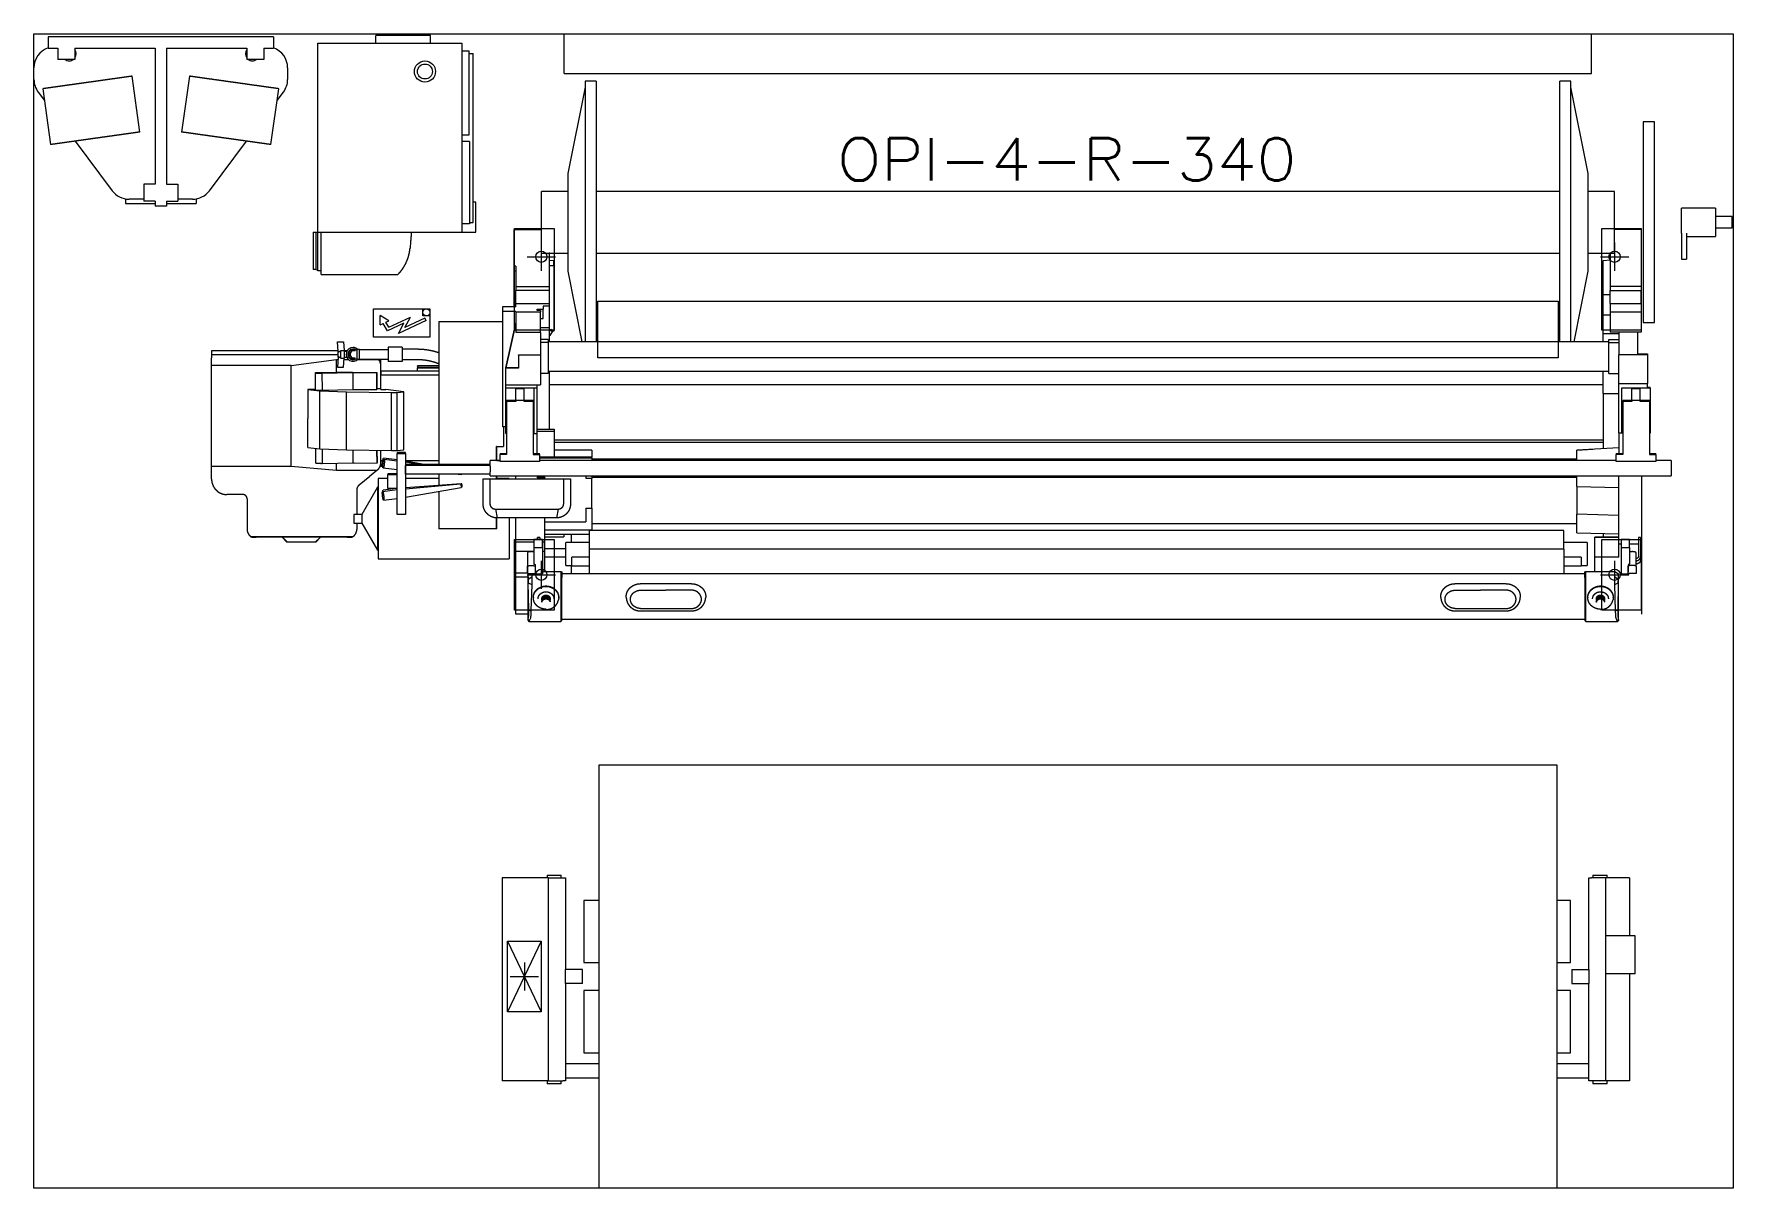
# Model space of a CAD drawing. Header units: millimetres. Extents: x 2905 to 8933, y 3109 to 7202.
import ezdxf

# ---------------------------------------------------------------- set-up
doc = ezdxf.new("R2010")
doc.units = ezdxf.units.MM
doc.layers.add('1', color=7, linetype='Continuous', true_color=0xffffff)
doc.styles.add('blockfont', font='simplex.shx')

msp = doc.modelspace()

# ---------------------------------------------------------------- texts
at = {"layer": '1', "color": 4, "linetype": 'Continuous', "lineweight": 13, "insert": (5755.2, 6456.2), "char_height": 150, "attachment_point": 7, "line_spacing_factor": 0.903614, "style": 'blockfont'}
msp.add_mtext('\\W1.1020;OPI-4-R-340\\P ', dxfattribs=at)

# ---------------------------------------------------------------- linework, layer by layer
at = {"layer": '1', "color": 4, "linetype": 'Continuous', "lineweight": 13}
for p, q in [((2905.1, 3108.9), (2905.1, 7201.9)), ((2905.1, 7201.9), (8933.1, 7201.9)), ((2905.1, 3108.9, -300), (2905.1, 7201.9, -300)), ((2905.1, 3108.9), (2905.1, 7201.9)), ((2905.1, 7201.9, -300), (2905.1, 7201.9)), ((2905.1, 7201.9), (8933.1, 7201.9)), ((2905.1, 7201.9, -300), (8933.1, 7201.9, -300)), ((2955.1, 7191.9), (2955.1, 7151.9)), ((3755.1, 7191.9), (2955.1, 7191.9)), ((3755.1, 7191.9), (3755.1, 7151.9)), ((4311.5, 7196.9), (4118.5, 7196.9)), ((4118.5, 7168.8), (4118.5, 7196.9)), ((4311.5, 7168.8), (4311.5, 7196.9)), ((4786.6, 7061.9), (4786.6, 7201.9)), ((8430.6, 7061.9), (8430.6, 7201.9)), ((8933.1, 7201.9), (8933.1, 3108.9)), ((8933.1, 7201.9, -300), (8933.1, 7201.9)), ((8933.1, 7201.9, -300), (8933.1, 3108.9, -300)), ((8933.1, 7201.9), (8933.1, 3108.9)), ((2955.1, 7151.9), (2990.1, 7151.9)), ((2990.1, 7151.9), (2990.1, 7111.9)), ((3050.1, 7151.9), (3335.1, 7151.9)), ((3050.1, 7151.9), (3050.1, 7111.9)), ((3335.1, 7151.9), (3335.1, 6668.9)), ((3375.1, 7151.9), (3660.1, 7151.9)), ((3375.1, 7151.9), (3375.1, 6668.9)), ((3660.1, 7151.9), (3660.1, 7111.9)), ((3720.1, 7151.9), (3755.1, 7151.9)), ((3720.1, 7151.9), (3720.1, 7111.9)), ((3912, 7168.8), (4422.9, 7168.8)), ((3912, 6499.3), (3912, 7168.8)), ((4422.9, 7168.8), (4422.9, 6499.3)), ((4422.9, 7141.8), (4448.9, 7141.8)), ((4448.9, 6843.8), (4448.9, 7141.8)), ((4448.9, 7133), (4463.1, 7133)), ((4463.1, 6533), (4463.1, 7133)), ((3050.1, 7111.9), (2990.1, 7111.9)), ((3720.1, 7111.9), (3660.1, 7111.9)), ((3805.1, 7081.9), (3805.1, 7040.9)), ((4786.6, 7061.9), (8430.6, 7061.9)), ((2920.1, 6995.9), (2942.3, 6966.3)), ((2936.5, 7007.7), (2964.3, 6809.6)), ((3281.2, 6854.2), (3253.4, 7052.2)), ((3456.9, 7052.2), (3429, 6854.2)), ((3745.9, 6809.6), (3773.7, 7007.7)), ((3767.9, 6966.3), (3790.1, 6995.9)), ((4860.1, 7013.1), (4799.1, 6707.6)), ((4899.1, 7034.1), (4860.1, 7034.1)), ((8358.1, 7034.1), (8319.1, 7034.1)), ((8419.1, 6707.6), (8358.1, 7013.1)), ((8654.1, 6890.1), (8614.1, 6890.1)), ((3050.7, 6821.8), (3182.6, 6645.9)), ((3527.6, 6645.9), (3659.5, 6821.8)), ((4422.9, 6843.8), (4448.9, 6843.8)), ((4449.9, 6820.3), (4422.9, 6820.3)), ((4449.9, 6820.3), (4449.9, 6528.3)), ((3335.1, 6668.9), (3295.1, 6668.9)), ((3295.1, 6668.9), (3295.1, 6608.9)), ((3375.1, 6668.9), (3415.1, 6668.9)), ((3415.1, 6668.9), (3415.1, 6608.9)), ((4799.2, 6643.7), (4706.1, 6643.7)), ((8319.1, 6643.7), (4899.1, 6643.7)), ((8512.1, 6643.7), (8419.1, 6643.7)), ((3230.1, 6617), (3230.1, 6600.9)), ((3230.1, 6600.9), (3335.1, 6600.9)), ((3295.1, 6615.9), (3242.6, 6615.9)), ((3335.1, 6608.9), (3295.1, 6608.9)), ((3335.1, 6608.9), (3335.1, 6590.9)), ((3375.1, 6590.9), (3335.1, 6590.9)), ((3375.1, 6608.9), (3375.1, 6590.9)), ((3375.1, 6608.9), (3415.1, 6608.9)), ((3375.1, 6600.9), (3480.1, 6600.9)), ((3467.6, 6615.9), (3415.1, 6615.9)), ((3480.1, 6617), (3480.1, 6600.9)), ((4472.7, 6605.8), (4463.1, 6605.8)), ((4472.7, 6499.3), (4472.7, 6605.8)), ((8870.6, 6584.2), (8750.6, 6584.2)), ((4449.9, 6528.3), (4422.9, 6528.3)), ((4449.9, 6533), (4463.1, 6533)), ((4610.1, 6511.9), (4750.6, 6511.9)), ((4610.1, 6151.9), (4610.1, 6511.9)), ((4750.6, 6511.9), (4750.6, 6151.9)), ((8467.6, 6151.9), (8467.6, 6511.9)), ((8467.6, 6511.9), (8607.6, 6511.9)), ((8607.6, 6511.9), (8607.6, 6151.9)), ((8930.6, 6554.1), (8870.6, 6554.1)), ((8870.6, 6514.1), (8930.6, 6514.1)), ((3895.3, 6499.3), (3895.3, 6366.2)), ((3904.9, 6499.3), (3912, 6499.3)), ((3904.9, 6499.3), (3904.9, 6366.1)), ((3912, 6499.3), (4422.9, 6499.3)), ((3912.2, 6362.4), (3912.2, 6499.3)), ((3924.2, 6349.3), (3924.2, 6499.3)), ((4422.9, 6499.3), (4472.7, 6499.3)), ((4609.1, 6378.4), (4609.1, 6508.9)), ((4609.1, 6508.9), (4706.1, 6508.9)), ((4705.1, 6461.9), (4705.1, 6361.9)), ((8607.1, 6508.8), (8512.1, 6508.8)), ((8513.1, 6461.9), (8513.1, 6361.9)), ((8607.1, 6508.8), (8607.1, 6306.8)), ((8750.6, 6495.3), (8750.6, 6408.4)), ((8768.6, 6495.3), (8768.6, 6408.4)), ((8768.6, 6484.1), (8870.6, 6484.1)), ((4655.1, 6411.9), (4755.1, 6411.9)), ((4706.1, 6424.6), (4799.2, 6424.6)), ((4733.1, 6424.6), (4733.1, 6306.8)), ((4734.9, 6424.6), (4733.1, 6424.4)), ((4733.1, 6399.4), (4749.1, 6398)), ((4749.1, 6379.3), (4749.1, 6398)), ((4899.1, 6424.6), (8319.1, 6424.6)), ((8419.1, 6424.6), (8512.1, 6424.6)), ((8463.1, 6411.9), (8563.1, 6411.9)), ((8472.1, 6398.3), (8497.1, 6400.5)), ((8472.1, 6277.1), (8472.1, 6398.3)), ((8497.1, 6423.4), (8483.3, 6424.6)), ((8497.1, 6424.6), (8497.1, 6306.8)), ((8750.6, 6402.8), (8768.6, 6402.8)), ((3904.9, 6366.1), (3912.2, 6365.9)), ((3924.2, 6362.3), (3912.2, 6362.4)), ((4609.1, 6362.3), (4609.1, 6378.4)), ((4614.1, 6378.4), (4609.1, 6378.4)), ((4609.1, 6234), (4609.1, 6362.3)), ((4609.1, 6362.3), (4614.1, 6362.3)), ((4614.1, 6378.4), (4614.1, 6306.8)), ((4749.1, 6379.3), (4733.1, 6379.9)), ((4749.1, 6379.3), (4749.1, 6148)), ((4799.1, 6360.6), (4849.2, 6109.9)), ((8369.1, 6109.9), (8419.1, 6360.6)), ((4614.1, 6306.8), (4614.1, 6291.6)), ((4614.1, 6306.8), (4733.1, 6306.8)), ((4614.1, 6245.7), (4614.1, 6291.6)), ((4733.1, 6291.6), (4614.1, 6291.6)), ((4733.1, 6306.8), (4733.1, 6291.6)), ((4733.1, 6291.6), (4733.1, 6245.7)), ((8497.1, 6277.1), (8472.1, 6277.1)), ((8607.1, 6306.8), (8497.1, 6306.8)), ((8497.1, 6306.8), (8497.1, 6291.6)), ((8497.1, 6245.6), (8497.1, 6291.6)), ((8497.1, 6291.6), (8607.1, 6291.6)), ((8607.1, 6306.8), (8607.1, 6291.6)), ((8607.1, 6245.6), (8607.1, 6291.6)), ((4110.1, 6226.9), (4310.1, 6226.9)), ((4110.1, 6126.9), (4110.1, 6226.9)), ((4285.1, 6201.9), (4285.1, 6226.9)), ((4310.1, 6226.9), (4310.1, 6126.9)), ((4567.1, 6234), (4567.1, 6218.2)), ((4614.1, 6234), (4567.1, 6234)), ((4567.1, 6218.2), (4567.1, 5808.7)), ((4614.1, 6218.2), (4567.1, 6218.2)), ((4614.1, 6234), (4614.1, 6245.7)), ((4614.1, 6245.7), (4733.1, 6245.7)), ((4614.1, 6216.5), (4614.1, 6218.2)), ((4614.1, 6216.5), (4614.1, 6143.6)), ((4614.1, 6216.5), (4702.6, 6216.5)), ((4690.1, 6221.3), (4690.1, 6226.1)), ((4690.1, 6226.1), (4711.1, 6226.1)), ((4702.6, 6221.3), (4690.1, 6221.3)), ((4702.6, 6221.3), (4702.6, 6216.5)), ((4702.6, 6143.6), (4702.6, 6216.5)), ((4733.1, 6236.5), (4711.1, 6236.5)), ((4711.1, 6236.5), (4711.1, 6226.1)), ((4711.1, 6192.4), (4711.1, 6226.1)), ((4733.1, 6245.7), (4733.1, 6236.5)), ((4733.1, 6236.5), (4733.1, 6161.1)), ((4905.1, 6053.9), (4905.1, 6253.9)), ((4905.1, 6253.9), (8313.1, 6253.9)), ((8313.1, 6253.9), (8313.1, 6053.9)), ((8497.1, 6245.6), (8607.1, 6245.6)), ((8497.1, 6245.6), (8497.1, 6216.5)), ((8497.1, 6216.5), (8497.1, 6144.3)), ((8497.1, 6216.5), (8607.1, 6216.5)), ((8607.1, 6245.6), (8607.1, 6216.5)), ((8607.1, 6216.5), (8607.1, 6144.3)), ((4133.5, 6170.5), (4133.5, 6203.9)), ((4164.2, 6184.8), (4133.5, 6203.9)), ((4133.5, 6170.5), (4144.1, 6175.4)), ((4159.5, 6148.6), (4144.1, 6175.4)), ((4153.2, 6179.6), (4164.2, 6184.8)), ((4163.6, 6161.6), (4153.2, 6179.6)), ((4217.6, 6175.8), (4159.5, 6148.6)), ((4163.6, 6161.6), (4240.4, 6197.6)), ((4296.9, 6185.6), (4198.1, 6139.2)), ((4198.1, 6139.2), (4217.6, 6175.8)), ((4221, 6161), (4240.4, 6197.6)), ((4292.3, 6194.4), (4221, 6161)), ((4310.1, 6201.9), (4285.1, 6201.9)), ((4296.9, 6185.6), (4292.3, 6194.4)), ((4341.1, 6181.8), (4567.1, 6181.8)), ((4341.1, 6181.8), (4341.1, 5675.4)), ((4614.1, 6176.1), (4579.1, 6018.4)), ((4579.1, 6018.2), (4614.1, 6175.8)), ((4750.6, 6151.9), (4610.1, 6151.9)), ((4702.6, 6192.4), (4711.1, 6192.4)), ((4702.6, 6161.1), (4733.1, 6161.1)), ((4733.1, 6161.1), (4733.1, 6109.9)), ((4740.7, 6154), (4733.1, 6147.6)), ((4733.1, 6154), (4740.7, 6154)), ((4740.7, 6154), (4738.7, 6148)), ((8607.6, 6151.9), (8467.6, 6151.9)), ((8497.1, 6204.3), (8472.1, 6204.3)), ((8614.1, 6178.2), (8654.1, 6178.2)), ((3981.5, 6110.6), (4003.1, 6110.6)), ((3984.6, 6075.3), (3981.5, 6110.6)), ((4003.1, 6110.6), (4005.9, 6079)), ((4310.1, 6126.9), (4110.1, 6126.9)), ((4161.6, 6090.6), (4161.6, 6040.6)), ((4211.6, 6090.6), (4161.6, 6090.6)), ((4211.6, 6090.6), (4211.6, 6040.6)), ((4702.6, 6143.6), (4614.1, 6143.6)), ((4702.6, 6143.6), (4702.6, 6064.3)), ((4729.1, 6118.3), (4702.6, 6118.3)), ((4729.1, 6107.9), (4702.6, 6107.9)), ((4729.1, 6118.3), (4729.1, 6107.9)), ((8492.6, 6109.9), (4729.1, 6109.9)), ((4729.1, 6107.9), (4729.1, 5998)), ((4735, 6132.5), (4733.1, 6130.9)), ((4745.2, 6148), (4735, 6132.5)), ((4749.1, 6148), (4738.7, 6148)), ((8528.1, 6138.4), (8472.1, 6138.4)), ((8492.6, 6118.3), (8528.1, 6118.3)), ((8492.6, 6107.9), (8492.6, 6118.3)), ((8492.6, 6107.9), (8528.1, 6107.9)), ((8492.6, 5998), (8492.6, 6107.9)), ((8607.1, 6144.3), (8497.1, 6144.3)), ((8528.1, 6144.3), (8528.1, 6063.9)), ((8594.1, 6144.3), (8594.1, 6063.9)), ((3984.4, 6078.1), (3535.2, 6078.1)), ((3535.2, 6078.1), (3535.2, 6064.5)), ((3984.6, 6064.5), (3535.2, 6064.5)), ((3535.2, 6064.5), (3535.2, 6053.2)), ((3535.2, 6026.6), (3535.2, 6051.9)), ((3818.1, 6026.6), (3979, 6047.4)), ((3979, 6002.8), (3979, 6047.4)), ((3979, 6047.4), (3983.9, 6047.4)), ((3984.6, 6055.9), (3981.5, 6020.6)), ((3984.6, 6073.4), (3984.6, 6075.3)), ((3984.6, 6055.9), (3984.6, 6057.7)), ((3993.6, 6079), (4005.9, 6079)), ((3993.6, 6052.2), (4005.9, 6052.2)), ((4003.1, 6020.6), (4005.9, 6052.2)), ((4005.5, 6047.4), (4020.7, 6047.4)), ((4006.6, 6079.6), (4005.8, 6079.6)), ((4005.8, 6051.6), (4006.6, 6051.6)), ((4016, 6078.1), (4006.6, 6078.1)), ((4014.6, 6075.3), (4006.6, 6075.3)), ((4006.6, 6055.9), (4014.6, 6055.9)), ((4035.1, 6079.4), (4044.1, 6079.4)), ((4044.1, 6051.8), (4035.1, 6051.8)), ((4043.4, 6050.1), (4052.1, 6050.1)), ((4052.1, 6081.1), (4043.5, 6081.1)), ((4060.1, 6082.6), (4052.1, 6082.6)), ((4052.1, 6048.6), (4060.1, 6048.6)), ((4053.5, 6047.4), (4128, 6047.4)), ((4161.6, 6082.2), (4060.1, 6082.2)), ((4060.1, 6049), (4161.6, 6049)), ((4128, 6047.4), (4126.8, 6049)), ((4135.6, 6026.7), (4135.6, 6046.2)), ((4211.6, 6040.6), (4161.6, 6040.6)), ((4265.6, 6083.6), (4211.6, 6083.6)), ((4211.6, 6047.6), (4265.6, 6047.6)), ((4341.1, 6071.3), (4340.6, 6071.5)), ((4623.9, 6062.8), (4623.9, 6064.3)), ((4623.9, 6064.3), (4702.6, 6064.3)), ((4702.6, 6062.8), (4623.9, 6062.8)), ((4623.9, 6062.8), (4623.9, 6016.7)), ((4702.6, 6064.3), (4702.6, 6062.8)), ((4702.6, 6062.8), (4702.6, 5958)), ((8313.1, 6053.9), (4905.1, 6053.9)), ((8528.1, 6063.9), (8528.1, 6063.6)), ((8594.1, 6063.9), (8528.1, 6063.9)), ((8528.1, 5962.8), (8528.1, 6063.6)), ((8629.6, 6063.6), (8528.1, 6063.6)), ((8594.1, 6067.2), (8629.6, 6067.2)), ((8629.6, 6067.2), (8629.6, 6063.6)), ((8629.6, 6063.6), (8629.6, 5962.8)), ((3818.1, 6026.6), (3535.2, 6026.6)), ((3535.2, 5668.1), (3535.2, 6026.6)), ((3818.1, 5668.1), (3818.1, 6026.6)), ((3904.4, 5999), (3904.4, 6001.5)), ((3904.5, 5939), (3904.4, 5999)), ((3928.1, 5998.7), (3925.3, 5998.7)), ((3926.5, 6001.7), (3979, 6002.8)), ((3928.1, 5998.7), (4034.6, 6000.9)), ((3928.2, 5939.1), (3928.1, 5998.7)), ((3979, 6002.8), (4035.3, 6002.8)), ((3981.5, 6020.6), (4003.1, 6020.6)), ((4035.3, 6002.8), (4034.6, 6000.9)), ((4034.6, 6000.9), (4037.4, 6001)), ((4035.3, 6002.8), (4121.9, 6001.7)), ((4037.4, 6001), (4121.9, 5999.9)), ((4037.4, 5941.5), (4037.4, 6001)), ((4121.9, 6001.7), (4122, 5943.3)), ((4121.9, 5999.9), (4121.9, 6001.7)), ((4122, 5941.5), (4121.9, 5999.9)), ((4135.6, 5979), (4135.6, 6026.7)), ((4135.6, 5998.5), (4135.9, 5998.5)), ((4135.6, 5979), (4135.9, 5979)), ((4135.9, 6007.1), (4135.9, 5992.1)), ((4135.9, 6007.1), (4341.1, 6007.1)), ((4341.1, 5992.1), (4135.9, 5992.1)), ((4135.9, 5941.5), (4135.9, 5992.1)), ((4341.1, 6024.6), (4265.4, 6024.6)), ((4265.4, 6024.2), (4265.4, 6024.6)), ((4265.4, 6024.2), (4265.4, 6017.6)), ((4341.1, 6024.2), (4265.4, 6024.2)), ((4341.1, 6017.6), (4265.4, 6017.6)), ((4265.4, 6017.2), (4265.4, 6017.6)), ((4265.4, 6007.1), (4265.4, 6017.2)), ((4341.1, 6017.2), (4265.4, 6017.2)), ((4579.1, 6018.4), (4579.1, 6018.2)), ((4579.1, 6016.7), (4579.1, 6018.2)), ((4623.9, 6018.2), (4579.1, 6018.2)), ((4579.1, 5958), (4579.1, 6016.7)), ((4623.9, 6016.7), (4579.1, 6016.7)), ((4729.1, 5998), (4702.6, 5998)), ((4729.1, 6006.4), (8492.6, 6006.4)), ((4733.1, 6006.4), (4733.1, 5800.9)), ((8472.1, 5927.2), (8472.1, 6002.7)), ((8492.6, 5998), (8528.1, 5998)), ((3904.5, 5941.6), (3876.4, 5941)), ((3876.4, 5941), (3919.5, 5936.6)), ((3876.4, 5941), (3876.5, 5838.1)), ((3904.5, 5939), (3928.2, 5939.1)), ((3919.5, 5936.6), (4013.8, 5932.9)), ((3919.7, 5730.9), (3919.5, 5936.6)), ((3928.2, 5939.1), (4037.4, 5941.5)), ((4013.8, 5932.9), (4173.4, 5930.9)), ((4014, 5727.2), (4013.8, 5932.9)), ((4037.4, 5941.5), (4122, 5941.5)), ((4135.9, 5943.4), (4122, 5943.3)), ((4122, 5943.3), (4122, 5941.5)), ((4135.9, 5941.5), (4153.7, 5941.5)), ((4217.3, 5932.4), (4153.7, 5941.5)), ((4173.4, 5930.9), (4193.2, 5930.9)), ((4173.6, 5725.2), (4173.4, 5930.9)), ((4193.2, 5930.9), (4217.3, 5932.4)), ((4193.4, 5725.2), (4193.2, 5930.9)), ((4217.5, 5726.7), (4217.3, 5932.4)), ((4579.1, 5946.7), (4579.1, 5958)), ((4579.1, 5958), (4702.6, 5958)), ((4579.1, 5945.9), (4579.1, 5946.7)), ((4579.1, 5946.7), (4679.1, 5946.7)), ((4579.1, 5786.5), (4579.1, 5945.9)), ((4614.1, 5945.9), (4579.1, 5945.9)), ((4614.1, 5945), (4614.1, 5945.9)), ((4614.1, 5901.9), (4614.1, 5945)), ((4614.1, 5945), (4644.1, 5945)), ((4644.1, 5945.9), (4644.1, 5945)), ((4679.1, 5945.9), (4644.1, 5945.9)), ((4644.1, 5901.9), (4644.1, 5945)), ((4679.1, 5946.7), (4690.1, 5946.7)), ((4679.1, 5945.9), (4679.1, 5946.7)), ((4679.1, 5945.9), (4679.1, 5786.5)), ((4690.1, 5946.7), (4690.1, 5958)), ((4690.1, 5784.3), (4690.1, 5946.7)), ((8472.1, 5957.3), (4733.2, 5957.3)), ((8472.1, 5927.2), (8472.1, 5731)), ((8472.1, 5927.2), (8528.1, 5927.2)), ((8528.1, 5787.3), (8528.1, 5962.8)), ((8528.1, 5962.8), (8629.6, 5962.8)), ((8539.1, 5947.1), (8629.6, 5947.1)), ((8539.1, 5945.9), (8539.1, 5947.1)), ((8574.1, 5945.9), (8539.1, 5945.9)), ((8539.1, 5786.5), (8539.1, 5945.9)), ((8574.1, 5945), (8574.1, 5945.9)), ((8574.1, 5945), (8604.1, 5945)), ((8574.1, 5901.9), (8574.1, 5945)), ((8604.1, 5945.9), (8604.1, 5945)), ((8639.1, 5945.9), (8604.1, 5945.9)), ((8604.1, 5901.9), (8604.1, 5945)), ((8629.6, 5947.1), (8629.6, 5962.8)), ((8629.6, 5949.3), (8639.1, 5949.3)), ((8639.1, 5945.9), (8639.1, 5949.3)), ((8639.1, 5945.9), (8639.1, 5786.5)), ((4581.6, 5898.8), (4581.6, 5901.5)), ((4614.1, 5901.5), (4581.6, 5901.5)), ((4614.1, 5898.8), (4581.6, 5898.8)), ((4581.6, 5898.8), (4581.6, 5710.9)), ((4614.1, 5901.9), (4614.1, 5898.8)), ((4644.1, 5901.9), (4614.1, 5901.9)), ((4644.1, 5898.8), (4644.1, 5901.9)), ((4676.6, 5901.5), (4644.1, 5901.5)), ((4676.6, 5898.8), (4644.1, 5898.8)), ((4676.6, 5898.8), (4676.6, 5901.5)), ((4676.6, 5898.8), (4676.6, 5710.9)), ((8574.1, 5901.5), (8541.6, 5901.5)), ((8541.6, 5898.8), (8541.6, 5901.5)), ((8574.1, 5898.8), (8541.6, 5898.8)), ((8541.6, 5898.8), (8541.6, 5710.9)), ((8574.1, 5901.9), (8574.1, 5898.8)), ((8604.1, 5901.9), (8574.1, 5901.9)), ((8604.1, 5898.8), (8604.1, 5901.9)), ((8636.6, 5901.5), (8604.1, 5901.5)), ((8636.6, 5898.8), (8604.1, 5898.8)), ((8636.6, 5898.8), (8636.6, 5901.5)), ((8636.6, 5898.8), (8636.6, 5710.9)), ((3876.6, 5735.3), (3876.5, 5838.1)), ((4579.1, 5808.7), (4567.1, 5808.7)), ((4571.1, 5808.7), (4571.1, 5739.3)), ((4690.1, 5800.9), (4751.1, 5800.9)), ((4690.1, 5793.5), (4751.1, 5793.5)), ((4751.1, 5800.9), (4751.1, 5793.5)), ((4751.1, 5793.5), (4751.1, 5702.8)), ((8528.1, 5787.3), (8539.1, 5787.3)), ((8528.1, 5787.3), (8528.1, 5714.1)), ((3876.6, 5735.3), (3919.7, 5730.9)), ((3904.7, 5679.4), (3904.6, 5732.4)), ((3919.7, 5730.9), (4014, 5727.2)), ((3928.4, 5679.1), (3928.4, 5730.5)), ((4014, 5727.2), (4173.6, 5725.2)), ((4037.6, 5681.4), (4037.6, 5726.9)), ((4193.4, 5725.2), (4217.5, 5726.7)), ((4546.1, 5689.1), (4546.1, 5739.3)), ((4547.6, 5739.3), (4546.1, 5739.3)), ((4547.6, 5739.3), (4571.1, 5739.3)), ((4547.6, 5689.1), (4547.6, 5739.3)), ((4579.1, 5786.5), (4579.1, 5784.3)), ((4581.6, 5786.5), (4579.1, 5786.5)), ((4581.6, 5784.3), (4579.1, 5784.3)), ((4676.6, 5786.5), (4679.1, 5786.5)), ((4690.1, 5784.3), (4676.6, 5784.3)), ((8472.1, 5760.9), (4751.2, 5760.9)), ((8472.1, 5753.6), (4751.2, 5753.6)), ((8528.1, 5734), (8379.1, 5726.2)), ((8379.1, 5726), (8435.5, 5729.1)), ((8541.6, 5786.5), (8539.1, 5786.5)), ((8636.6, 5786.5), (8639.1, 5786.5)), ((3818.1, 5668.1), (3535.2, 5668.1)), ((3535.2, 5652.5), (3535.2, 5668.1)), ((3979, 5654.1), (3818.1, 5668.1)), ((3928.4, 5679.1), (3925.6, 5679.1)), ((3928.4, 5679.1), (4034.7, 5681.4)), ((3979, 5654.1), (3979, 5680.2)), ((4037.6, 5681.4), (4040.7, 5681.4)), ((4040.7, 5681.4), (4122.2, 5680.3)), ((4122.1, 5725.8), (4122.2, 5682.1)), ((4122.2, 5680.3), (4122.1, 5725.8)), ((4122.2, 5680.3), (4122.2, 5682.1)), ((4135.6, 5680.4), (4135.6, 5705.4)), ((4135.6, 5705.4), (4135.9, 5705.4)), ((4135.9, 5689.5), (4135.9, 5725.6)), ((4135.9, 5689.5), (4142.7, 5689.5)), ((4135.9, 5667.7), (4135.9, 5689.5)), ((4142.9, 5667.7), (4135.9, 5667.7)), ((4141.8, 5668.3), (4142.9, 5668.1)), ((4193.1, 5691.9), (4145.7, 5698)), ((4193.1, 5687.2), (4147.4, 5692.5)), ((4173.6, 5725.2), (4193.4, 5725.2)), ((4193.1, 5717.8), (4193.1, 5713.5)), ((4223.1, 5717.8), (4193.1, 5717.8)), ((4193.1, 5497.8), (4193.1, 5713.5)), ((4193.1, 5713.5), (4223.1, 5713.5)), ((4223.1, 5713.5), (4223.1, 5717.8)), ((4223.1, 5713.5), (4223.1, 5497.8)), ((4223.1, 5689.5), (4341.1, 5689.5)), ((4289.9, 5675.4), (4223.1, 5687)), ((4270.6, 5675.4), (4223.1, 5682.9)), ((4524.1, 5675.4), (4223.1, 5675.4)), ((4223.1, 5641.1), (4223.1, 5671)), ((4524.1, 5671), (4223.1, 5671)), ((4559.1, 5689.1), (4524.1, 5689.1)), ((4524.1, 5685.4), (4524.1, 5689)), ((4524.1, 5669.6), (4524.1, 5649.6)), ((4547.6, 5689.5), (4559.1, 5689.5)), ((4559.1, 5713.8), (4581.6, 5714.6)), ((4559.1, 5713.8), (4559.1, 5710.1)), ((4581.6, 5710.9), (4559.1, 5710.1)), ((4559.1, 5685.1), (4559.1, 5710.1)), ((4699.1, 5685.1), (4559.1, 5685.1)), ((4676.6, 5714.6), (4699.1, 5713.8)), ((4676.6, 5710.9), (4699.1, 5710.1)), ((4690.1, 5714.1), (4690.1, 5726.1)), ((4699.1, 5710.1), (4699.1, 5713.8)), ((4699.1, 5710.1), (4699.1, 5685.1)), ((4699.1, 5702.8), (4751.1, 5702.8)), ((4699.1, 5698.5), (4751.1, 5698.5)), ((4699.1, 5698.4), (4884.1, 5698.4)), ((8519.1, 5689.1), (4699.2, 5689.1)), ((4884.1, 5725.9), (4751.1, 5725.9)), ((4751.1, 5698.5), (4751.1, 5702.8)), ((4884.1, 5700.8), (4751.1, 5700.8)), ((4884.1, 5725.8), (4884.1, 5721)), ((4884.1, 5698.4), (4884.1, 5700.8)), ((4884.1, 5698.4), (4884.1, 5689.1)), ((8379.1, 5693.7), (4884.1, 5693.7)), ((8379.1, 5721.2), (8379.1, 5726)), ((8519.1, 5713.8), (8541.6, 5714.6)), ((8519.1, 5713.8), (8519.1, 5710.1)), ((8541.6, 5710.9), (8519.1, 5710.1)), ((8519.1, 5685.1), (8519.1, 5710.1)), ((8659.1, 5685.1), (8519.1, 5685.1)), ((8636.6, 5714.6), (8659.1, 5713.8)), ((8636.6, 5710.9), (8659.1, 5710.1)), ((8659.1, 5710.1), (8659.1, 5713.8)), ((8659.1, 5710.1), (8659.1, 5685.1)), ((8714.1, 5689.1), (8659.1, 5689.1)), ((8714.1, 5689), (8714.1, 5685.4)), ((8714.1, 5669.6), (8714.1, 5649.6)), ((3535.2, 5622.8), (3535.2, 5634)), ((4121.9, 5654.1), (3979, 5654.1)), ((4058.9, 5602.7), (4096.5, 5634)), ((4119.5, 5652.5), (4121.9, 5654.1)), ((4124.2, 5656), (4121.9, 5654.1)), ((4160.1, 5625.1), (4125.8, 5625.1)), ((4143.9, 5662.7), (4193.1, 5657)), ((4193.1, 5641.6), (4160.1, 5641.6)), ((4160.1, 5641.6), (4160.1, 5639.3)), ((4160.1, 5589.4), (4160.1, 5639.3)), ((4160.1, 5639.3), (4193.1, 5639.3)), ((4524.1, 5641.1), (4223.1, 5641.1)), ((4341.1, 5625.1), (4223.1, 5625.1)), ((4420.7, 5606.5), (4223.1, 5592.2)), ((4341.1, 5641.1), (4341.1, 5600.7)), ((4409.7, 5641.1), (4420.8, 5640.3)), ((4422.7, 5606.7), (4420.7, 5606.5)), ((4420.8, 5640.3), (4422.8, 5640)), ((4498.6, 5535.4), (4498.6, 5624.6)), ((4498.6, 5624.6), (4522.8, 5624.6)), ((4522.8, 5624.6), (4522.8, 5535.4)), ((4524.1, 5635.4), (8714.1, 5635.4)), ((4546.1, 5624.6), (4546.1, 5635.4)), ((4547.6, 5624.6), (4547.6, 5635.4)), ((4590.8, 5625.1), (4547.6, 5625.1)), ((4614.1, 5624.6), (4614.1, 5635.4)), ((4690.1, 5635.4), (4690.1, 5627.5)), ((4717.1, 5628.9), (4690.1, 5628.9)), ((4690.1, 5627.5), (4717.1, 5627.5)), ((4717.1, 5628.9), (4717.1, 5627.5)), ((4717.1, 5624.6), (4717.1, 5627.5)), ((4784.4, 5535.4), (4784.4, 5624.6)), ((4784.4, 5624.6), (4808.6, 5624.6)), ((4808.6, 5624.6), (4808.6, 5535.4)), ((4863.1, 5635.4), (4863.1, 5625.6)), ((4884.1, 5625.6), (4863.1, 5625.6)), ((4884.1, 5635.4), (4884.1, 5625.6)), ((8379.1, 5628.6), (4884.1, 5628.6)), ((4884.1, 5520.7), (4884.1, 5625.6)), ((8379.1, 5596.5), (8379.1, 5635.4)), ((8528.1, 5393.5), (8528.1, 5635.4)), ((8608.1, 5635.4), (8608.1, 5393.5)), ((3646.2, 5568.4), (3589.9, 5568.4)), ((3661.2, 5553.5), (3661.2, 5445)), ((4050.5, 5585.6), (4050.5, 5498)), ((4123.8, 5594.5), (4068.1, 5498)), ((4125.8, 5594.5), (4123.8, 5594.5)), ((4193.1, 5585.1), (4141.8, 5578.5)), ((4190, 5589.4), (4144, 5584)), ((4145.7, 5548.7), (4193.1, 5554.9)), ((4193.1, 5589.4), (4160.1, 5589.4)), ((4418.7, 5605), (4223.1, 5587.9)), ((4223.1, 5559.7), (4420.2, 5593.9)), ((4341.1, 5580.2), (4341.1, 5446.8)), ((4420.7, 5605.3), (4418.7, 5605)), ((4420.2, 5593.9), (4422.1, 5594.2)), ((4422.4, 5595.4), (4424, 5595.6)), ((8379.1, 5596.5), (8379.1, 5498.7)), ((8379.1, 5596.5), (8528.1, 5593.4)), ((4068.1, 5498), (4039.8, 5498)), ((4223.1, 5497.8), (4193.1, 5497.8)), ((4542.3, 5517), (4548.6, 5485.4)), ((4764.9, 5517), (4758.6, 5485.4)), ((4863.1, 5520.7), (4884.1, 5520.7)), ((4863.1, 5520.7), (4863.1, 5471.5)), ((4884.1, 5520.7), (4884.1, 5475.8)), ((8379.1, 5432.2), (8379.1, 5498.7)), ((8528.1, 5494.5), (8379.1, 5498.7)), ((4039.8, 5467.1), (4068.1, 5467.1)), ((4050.5, 5467.1), (4050.5, 5444.3)), ((4068.1, 5467.1), (4123.8, 5370.7)), ((4546.1, 5446.8), (4341.1, 5446.8)), ((4546.1, 5446.8), (4546.1, 5485.4)), ((4547.6, 5446.8), (4546.1, 5446.8)), ((4547.6, 5446.8), (4547.6, 5485.4)), ((4614.1, 5399), (4614.1, 5485.4)), ((4717.1, 5399), (4717.1, 5485.4)), ((4717.1, 5471.5), (4863.1, 5471.5)), ((4717.1, 5443.1), (4884.1, 5443.1)), ((4717.1, 5427.5), (4874.6, 5427.5)), ((4785.1, 5427.5), (4785.1, 5419)), ((4811.1, 5427.5), (4811.1, 5397.8)), ((8333.1, 5441.5), (4874.6, 5441.5)), ((4884.1, 5465.2), (8379.1, 5465.2)), ((4884.1, 5443.1), (4884.1, 5441.5)), ((8379.1, 5432.2), (8528.1, 5429.2)), ((8472.1, 5430.3), (8472.1, 5416.9)), ((4034.8, 5418.1), (3676.2, 5418.1)), ((3785.8, 5416.9), (3693.1, 5416.9)), ((3785.8, 5416.9), (3786.4, 5417.3)), ((3802.8, 5400), (3785.8, 5416.9)), ((3786.4, 5417.3), (3803.4, 5400.3)), ((3921.5, 5417.3), (3786.4, 5417.3)), ((3802.8, 5400), (3803.4, 5400.3)), ((3905, 5400), (3802.8, 5400)), ((3803.4, 5400.3), (3904.5, 5400.3)), ((3921.5, 5417.3), (3904.5, 5400.3)), ((3905, 5400), (3904.5, 5400.3)), ((3905, 5400), (3922, 5416.9)), ((3922, 5416.9), (3921.5, 5417.3)), ((4016.4, 5416.9), (3922, 5416.9)), ((4123.8, 5370.7), (4125.8, 5370.7)), ((4610.1, 5158.9), (4610.1, 5408.9)), ((4610.1, 5408.9), (4750.6, 5408.9)), ((4614.1, 5371.9), (4614.1, 5399)), ((4679, 5399), (4614.1, 5399)), ((4614.1, 5290.9), (4614.1, 5366.3)), ((4678.9, 5366.3), (4614.1, 5366.3)), ((4678.9, 5380.9), (4678.8, 5321.9)), ((4679.1, 5409.6), (4678.9, 5380.9)), ((4678.9, 5380.9), (4708.9, 5380.7)), ((4709.1, 5409.3), (4679.1, 5409.6)), ((4699.9, 5415.8), (4691.9, 5415.8)), ((4691.9, 5415.3), (4691.9, 5409.5)), ((4699.9, 5415.3), (4699.9, 5409.4)), ((4708.9, 5380.7), (4708.8, 5287.7)), ((4708.9, 5380.7), (4709.1, 5409.3)), ((4709.1, 5409.3), (4709.1, 5316.4)), ((4717.1, 5399), (4709.1, 5399)), ((4717.1, 5366.3), (4709.1, 5366.3)), ((4717.1, 5419), (4785.1, 5419)), ((4717.1, 5371.9), (4717.1, 5399)), ((4792.6, 5375.5), (4717.1, 5375.5)), ((4717.1, 5296.1), (4717.1, 5366.3)), ((4750.6, 5408.9), (4750.6, 5158.9)), ((4874.6, 5397.8), (4792.6, 5397.8)), ((8333.1, 5375.2), (4874.6, 5375.2)), ((8415.1, 5397.8), (8333.1, 5397.8)), ((8442.6, 5416.1), (8442.6, 5416.9)), ((8528.1, 5416.9), (8442.6, 5416.9)), ((8442.6, 5346.4), (8442.6, 5416.1)), ((8528.1, 5416.1), (8442.6, 5416.1)), ((8467.6, 5158.9), (8467.6, 5408.9)), ((8467.6, 5408.9), (8607.6, 5408.9)), ((8528.1, 5346.4), (8528.1, 5393.5)), ((8528.1, 5393.5), (8536.2, 5393.5)), ((8566.2, 5409.6), (8536.2, 5409.3)), ((8536.2, 5409.3), (8536.4, 5380.7)), ((8536.2, 5409.3), (8536.2, 5316.4)), ((8536.4, 5380.7), (8566.4, 5380.9)), ((8536.4, 5380.7), (8536.4, 5287.7)), ((8566.4, 5380.9), (8566.2, 5409.6)), ((8566.3, 5393.5), (8597.4, 5393.5)), ((8566.4, 5380.9), (8566.4, 5321.9)), ((8605.4, 5415.8), (8597.4, 5415.8)), ((8597.4, 5415.3), (8597.4, 5408.8)), ((8605.4, 5415.3), (8605.4, 5408.8)), ((8605.4, 5393.5), (8608.1, 5393.5)), ((8607.6, 5408.9), (8607.6, 5158.9)), ((8608.1, 5393.5), (8608.1, 5143.9)), ((4125.8, 5340.1), (4590.8, 5340.1)), ((4655.9, 5361.8), (4655.9, 5335.5)), ((4655.9, 5361.8), (4655.9, 5313)), ((4655.9, 5335.5), (4655.9, 5327.8)), ((4655.9, 5329), (4655.9, 5327.8)), ((4655.9, 5329), (4655.9, 5288.1)), ((4655.9, 5288.1), (4655.9, 5313)), ((4683.9, 5313), (4683.9, 5318.7)), ((4683.9, 5288.1), (4683.9, 5313)), ((4705.1, 5333.9), (4705.1, 5233.9)), ((4709.1, 5316.4), (4708.8, 5287.7)), ((4717.1, 5347.1), (4792.6, 5347.1)), ((4792.6, 5316.8), (4813.1, 5316.8)), ((4811.1, 5316.8), (4811.1, 5288.3)), ((4874.6, 5345.8), (4813.1, 5345.8)), ((4813.1, 5315.8), (4874.6, 5315.8)), ((8394.6, 5345.8), (8333.1, 5345.8)), ((8333.1, 5315.8), (8394.6, 5315.8)), ((8394.6, 5316.8), (8415.1, 5316.8)), ((8528.1, 5346.4), (8442.6, 5346.4)), ((8442.6, 5296.1), (8442.6, 5346.4)), ((8513.1, 5333.9), (8513.1, 5233.9)), ((8536.2, 5316.4), (8536.4, 5287.7)), ((8561.6, 5319.5), (8561.6, 5293.8)), ((8561.6, 5288.2), (8561.6, 5313.9)), ((8589.4, 5313.1), (8589.4, 5361.8)), ((8589.4, 5313.1), (8589.4, 5288.2)), ((8597.4, 5349), (8597.2, 5347.4)), ((8605.3, 5347.4), (8605.4, 5349)), ((8605.4, 5349), (8605.4, 5337.3)), ((8605.4, 5337.3), (8605.4, 5336.8)), ((4614.1, 5290.9), (4655.9, 5290.9)), ((4614.1, 5144), (4614.1, 5277.1)), ((4614.1, 5277.1), (4657.4, 5277.1)), ((4655.1, 5283.9), (4755.1, 5283.9)), ((4655.9, 5288.1), (4683.9, 5288.1)), ((4657.4, 5287.3), (4658.6, 5288.1)), ((4657.4, 5287.3), (4658.3, 5268.4)), ((4657.4, 5287.3), (4657.4, 5141.1)), ((4658.3, 5268.4), (4671.2, 5276.3)), ((4658.7, 5254.8), (4671.2, 5249.8)), ((4660.3, 5159.2), (4658.7, 5254.8)), ((4671.2, 5249.8), (4668.3, 5155.9)), ((4670.8, 5288.1), (4671.2, 5276.3)), ((4678.8, 5288.1), (4678.8, 5287.9)), ((4678.8, 5287.9), (4708.8, 5287.7)), ((4708.9, 5296.1), (4774.4, 5296.1)), ((4774.4, 5296.1), (4777.4, 5294.1)), ((4774.4, 5296.1), (4774.4, 5276.3)), ((4774.4, 5249.8), (4774.4, 5155.9)), ((4777.4, 5294.1), (4777.4, 5274.4)), ((4777.4, 5288.3), (8407.4, 5288.3)), ((4777.4, 5157.2), (4777.4, 5251.1)), ((5057.4, 5252.4), (5147.4, 5252.4)), ((5147.4, 5252.4), (5237.4, 5252.4)), ((7947.4, 5252.4), (8037.4, 5252.4)), ((8037.4, 5252.4), (8127.4, 5252.4)), ((8407.4, 5294.1), (8410.4, 5296.1)), ((8407.4, 5274.4), (8407.4, 5294.1)), ((8407.4, 5251.1), (8407.4, 5157.2)), ((8410.4, 5296.1), (8514.2, 5296.1)), ((8410.4, 5276.3), (8410.4, 5296.1)), ((8410.4, 5155.9), (8410.4, 5249.8)), ((8463.1, 5283.9), (8563.1, 5283.9)), ((8513.5, 5276.3), (8514.2, 5296.1)), ((8513.5, 5276.3), (8526.5, 5268.4)), ((8513.5, 5249.8), (8526.1, 5254.8)), ((8516.5, 5155.9), (8513.5, 5249.8)), ((8514.2, 5296.1), (8527.4, 5287.3)), ((8526.1, 5254.8), (8524.5, 5159.2)), ((8526.5, 5268.4), (8527.4, 5287.3)), ((8527.4, 5141.1), (8527.4, 5287.3)), ((8536.4, 5287.7), (8566.4, 5287.9)), ((8561.6, 5288.2), (8561.6, 5293.8)), ((8589.4, 5288.2), (8561.6, 5288.2)), ((8566.4, 5288.2), (8566.4, 5287.9)), ((4676.8, 5203.6), (4676.8, 5202.3)), ((4707, 5198.6), (4707, 5196.9)), ((4708, 5196.9), (4708, 5195.1)), ((4735.5, 5195.1), (4735.5, 5196.9)), ((4736.5, 5196.9), (4736.5, 5198.6)), ((4766.8, 5202.3), (4766.8, 5203.6)), ((5057.4, 5229.3), (5147.4, 5229.3)), ((5237.4, 5229.3), (5147.4, 5229.3)), ((7947.4, 5229.3), (8037.4, 5229.3)), ((8127.4, 5229.3), (8037.4, 5229.3)), ((8418, 5203.6), (8418, 5202.3)), ((8448.2, 5198.6), (8448.2, 5196.9)), ((8449.2, 5196.9), (8449.2, 5195.1)), ((8476.7, 5195.1), (8476.7, 5196.9)), ((8477.7, 5196.9), (8477.7, 5198.6)), ((8508, 5202.3), (8508, 5203.6)), ((4750.6, 5158.9), (4610.1, 5158.9)), ((4657.4, 5144), (4614.1, 5144)), ((4657.4, 5141.1), (4657.7, 5130.2)), ((4658.2, 5121.4), (4660.2, 5136.6)), ((4660.3, 5159.2), (4668.3, 5155.9)), ((4666.3, 5130.6), (4661.1, 5118.6)), ((4774.4, 5130.6), (4774.4, 5118.6)), ((4777.4, 5121.6), (4777.4, 5133.6)), ((4777.4, 5126.5), (8407.4, 5126.5)), ((5057.4, 5164.3), (5237.4, 5164.3)), ((5057.4, 5155.8), (5237.4, 5155.8)), ((7947.4, 5164.3), (8127.4, 5164.3)), ((7947.4, 5155.8), (8127.4, 5155.8)), ((8407.4, 5133.6), (8407.4, 5121.6)), ((8410.4, 5118.6), (8410.4, 5130.6)), ((8607.6, 5158.9), (8467.6, 5158.9)), ((8516.5, 5155.9), (8524.5, 5159.2)), ((8523.7, 5118.6), (8518.5, 5130.6)), ((8524.6, 5136.6), (8526.5, 5121.4)), ((8527.1, 5130.2), (8527.4, 5141.1)), ((4658.2, 5121.4), (4661.1, 5118.6)), ((4661, 5118.5), (4774.4, 5118.5)), ((4774.4, 5118.5), (4777.4, 5121.5)), ((8407.4, 5121.5), (8410.4, 5118.5)), ((8410.4, 5118.5), (8523.8, 5118.5)), ((8309.1, 4608.9), (4909.1, 4608.9)), ((4566.1, 4208.9), (4566.1, 3488.9)), ((4731.1, 4208.9), (4566.1, 4208.9)), ((4726.1, 4218.9), (4726.1, 4208.9)), ((4731.1, 3488.9), (4731.1, 4208.9)), ((4731.1, 4208.9), (4781.1, 4208.9)), ((4776.1, 4208.9), (4776.1, 4218.9)), ((4791.1, 4208.9), (4791.1, 3883.9)), ((8421.1, 3883.9), (8421.1, 4208.9)), ((8481.1, 4208.9), (8431.1, 4208.9)), ((8436.1, 4218.9), (8436.1, 4208.9)), ((8566.1, 4208.9), (8481.1, 4208.9)), ((8481.1, 4208.9), (8481.1, 3488.9)), ((8486.1, 4208.9), (8486.1, 4218.9)), ((8566.1, 4208.9), (8566.1, 4003.9)), ((4909.1, 4128.9), (4856.1, 4128.9)), ((8356.1, 4128.9), (8309.1, 4128.9)), ((4585.1, 3983.9), (4705.1, 3733.9)), ((4585.1, 3983.9), (4705.1, 3983.9)), ((4585.1, 3733.9), (4585.1, 3983.9)), ((4705.1, 3983.9), (4585.1, 3733.9)), ((4705.1, 3983.9), (4705.1, 3733.9)), ((8586.1, 4003.9), (8481.1, 4003.9)), ((8586.1, 3868.9), (8586.1, 4003.9)), ((4595.1, 3858.9), (4695.1, 3858.9)), ((4645.1, 3908.9), (4645.1, 3808.9)), ((4791.1, 3833.9), (4791.1, 3883.9)), ((4851.1, 3883.9), (4791.1, 3883.9)), ((4851.1, 3833.9), (4851.1, 3883.9)), ((4856.1, 3908.9), (4909.1, 3908.9)), ((8309.1, 3908.9), (8356.1, 3908.9)), ((8361.1, 3883.9), (8421.1, 3883.9)), ((8361.1, 3883.9), (8361.1, 3833.9)), ((8421.1, 3883.9), (8421.1, 3833.9)), ((8586.1, 3868.9), (8481.1, 3868.9)), ((8566.1, 3868.9), (8566.1, 3488.9)), ((4791.1, 3833.9), (4791.1, 3488.9)), ((4851.1, 3833.9), (4791.1, 3833.9)), ((4909.1, 3808.9), (4856.1, 3808.9)), ((8356.1, 3808.9), (8309.1, 3808.9)), ((8361.1, 3833.9), (8421.1, 3833.9)), ((8421.1, 3488.9), (8421.1, 3833.9)), ((4705.1, 3733.9), (4585.1, 3733.9)), ((4856.1, 3588.9), (4909.1, 3588.9)), ((8309.1, 3588.9), (8356.1, 3588.9)), ((4909.1, 3548.9), (4791.1, 3548.9)), ((4909.1, 3498.9), (4791.1, 3498.9)), ((8421.1, 3548.9), (8309.1, 3548.9)), ((8421.1, 3498.9), (8309.1, 3498.9)), ((4731.1, 3488.9), (4566.1, 3488.9)), ((4726.1, 3488.9), (4726.1, 3478.9)), ((4731.1, 3488.9), (4781.1, 3488.9)), ((4776.1, 3478.9), (4776.1, 3488.9)), ((8481.1, 3488.9), (8431.1, 3488.9)), ((8436.1, 3488.9), (8436.1, 3478.9)), ((8566.1, 3488.9), (8481.1, 3488.9)), ((8486.1, 3478.9), (8486.1, 3488.9)), ((8933.1, 3108.9), (2905.1, 3108.9)), ((8933.1, 3108.9, -300), (2905.1, 3108.9, -300)), ((2905.1, 3108.9, -300), (2905.1, 3108.9)), ((8933.1, 3108.9), (2905.1, 3108.9)), ((8933.1, 3108.9, -300), (8933.1, 3108.9))]:
    msp.add_line(p, q, dxfattribs=at)
for centre, radius in [((4292.2, 7068.8), 37.5), ((4292.2, 7068.8), 26.5), ((4705.1, 6411.9), 20), ((8513.1, 6411.9), 20), ((4297.6, 6214.4), 12.5), ((4705.1, 5283.9), 20), ((8513.1, 5283.9), 20)]:
    msp.add_circle(centre, radius, dxfattribs=at)
for centre, radius, start, end in [((2980.1, 7081.9), 75, 109.47234, 180), ((3030.1, 7131.9), 25, 323.13375, 36.87188), ((3680.1, 7131.9), 25, 143.12812, 216.86625), ((3730.1, 7081.9), 75, 0, 70.52766), ((3030.1, 7131.9), 25, 233.12812, 270), ((3030.1, 7131.9), 25, 270, 306.87188), ((3680.1, 7131.9), 25, 233.12812, 270), ((3680.1, 7131.9), 25, 270, 306.87188), ((2980.1, 7040.9), 75, 180, 216.8699), ((3730.1, 7040.9), 75, 323.1301, 0), ((3242.6, 6690.9), 75, 216.8699, 270), ((3467.6, 6690.9), 75, 270, 323.1301), ((4037.1, 6065.6), 24.5, 90, 316.0575), ((4037.1, 6065.6), 24.5, 43.93687, 90), ((4037.1, 6065.6), 19, 54.66917, 305.33083), ((4037.1, 6065.6), 15.5, 63.1553, 296.8447), ((4042.2, 6065.6), 15.5, 117.12275, 242.87725)]:
    msp.add_arc(centre, radius, start, end, dxfattribs=at)
for points, knots in [([(3253.4, 7052.2), (3253.3, 7052.2), (3253, 7052.2), (3251.8, 7052), (3250.9, 7051.9), (3248.5, 7051.5), (3245.3, 7051.1), (3241.3, 7050.5), (3236.6, 7049.9), (3231.2, 7049.1), (3225.1, 7048.2), (3218.3, 7047.3), (3210.9, 7046.3), (3207, 7045.7), (3198.7, 7044.5), (3189.9, 7043.3), (3185.3, 7042.7), (3175.8, 7041.3), (3165.9, 7039.9), (3155.6, 7038.5), (3145, 7037), (3134.1, 7035.5), (3128.6, 7034.7), (3117.5, 7033.1), (3111.9, 7032.3), (3100.6, 7030.8), (3089.3, 7029.2), (3078, 7027.6), (3066.8, 7026), (3055.8, 7024.5), (3044.9, 7022.9), (3034.3, 7021.4), (3024, 7020), (3014.1, 7018.6), (3009.3, 7017.9), (3000, 7016.6), (2991.2, 7015.4), (2982.9, 7014.2), (2979, 7013.7), (2971.6, 7012.6), (2968.1, 7012.1), (2961.6, 7011.2), (2955.9, 7010.4), (2950.8, 7009.7), (2948.6, 7009.4), (2944.6, 7008.8), (2941.4, 7008.4), (2940.1, 7008.2), (2938.1, 7007.9), (2936.9, 7007.7), (2936.6, 7007.7), (2936.5, 7007.7)], [0, 0, 0.000318, 0.001274, 0.005089, 0.007945, 0.015531, 0.025587, 0.03806, 0.052888, 0.069993, 0.089289, 0.11068, 0.134053, 0.146447, 0.172569, 0.200361, 0.214839, 0.244865, 0.276191, 0.308658, 0.3421, 0.376347, 0.393717, 0.428842, 0.446552, 0.482154, 0.517846, 0.553448, 0.588776, 0.623653, 0.6579, 0.691341, 0.723808, 0.755135, 0.77032, 0.799639, 0.827431, 0.853553, 0.865947, 0.88932, 0.900271, 0.920627, 0.938839, 0.954816, 0.96194, 0.974413, 0.984469, 0.988574, 0.994911, 0.998726, 0.999682, 1, 1]), ([(3773.7, 7007.7), (3773.6, 7007.7), (3772.8, 7007.8), (3772.1, 7007.9), (3770.1, 7008.2), (3768.8, 7008.4), (3765.6, 7008.8), (3761.7, 7009.4), (3757, 7010), (3751.6, 7010.8), (3748.6, 7011.2), (3742.1, 7012.1), (3735, 7013.1), (3727.3, 7014.2), (3723.3, 7014.8), (3714.7, 7016), (3705.7, 7017.3), (3696.1, 7018.6), (3686.2, 7020), (3675.9, 7021.4), (3665.3, 7022.9), (3654.5, 7024.5), (3643.4, 7026), (3632.2, 7027.6), (3621, 7029.2), (3609.6, 7030.8), (3598.4, 7032.3), (3592.7, 7033.1), (3581.6, 7034.7), (3576.1, 7035.5), (3565.3, 7037), (3554.7, 7038.5), (3544.4, 7039.9), (3534.4, 7041.3), (3524.9, 7042.7), (3520.3, 7043.3), (3511.5, 7044.5), (3503.3, 7045.7), (3495.6, 7046.8), (3488.5, 7047.8), (3485.1, 7048.2), (3479, 7049.1), (3473.6, 7049.9), (3468.9, 7050.5), (3465, 7051.1), (3461.8, 7051.5), (3459.4, 7051.9), (3458.5, 7052), (3457.3, 7052.2), (3457, 7052.2), (3456.9, 7052.2)], [0, 0, 0.000318, 0.002865, 0.005089, 0.011426, 0.015531, 0.025587, 0.03806, 0.052887, 0.069993, 0.079373, 0.099729, 0.122125, 0.146447, 0.15929, 0.186265, 0.214839, 0.244864, 0.276192, 0.308659, 0.3421, 0.376347, 0.411224, 0.446552, 0.482154, 0.517845, 0.553448, 0.571157, 0.606282, 0.623653, 0.6579, 0.691342, 0.723809, 0.755135, 0.785161, 0.799639, 0.82743, 0.853553, 0.877874, 0.900271, 0.91071, 0.930006, 0.947112, 0.96194, 0.974413, 0.984468, 0.992055, 0.99491, 0.998726, 0.999681, 1, 1]), ([(4860.1, 7034.1), (4860.1, 7034), (4860.1, 7033.2), (4860.1, 7032.5), (4860.1, 7030.5), (4860.1, 7027.6), (4860.1, 7024), (4860.1, 7019.5), (4860.1, 7014.3), (4860.1, 7008.3), (4860.1, 7001.5), (4860.1, 6993.9), (4860.1, 6985.6), (4860.1, 6976.6), (4860.1, 6966.8), (4860.1, 6956.4), (4860.1, 6950.9), (4860.1, 6939.4), (4860.1, 6927.2), (4860.1, 6914.5), (4860.1, 6907.8), (4860.1, 6894.1), (4860.1, 6879.8), (4860.1, 6865), (4860.1, 6849.6), (4860.1, 6841.7), (4860.1, 6825.5), (4860.1, 6808.9), (4860.1, 6800.4), (4860.1, 6783.1), (4860.1, 6765.4), (4860.1, 6747.3), (4860.1, 6728.9), (4860.1, 6710.1), (4860.1, 6691.1), (4860.1, 6681.5), (4860.1, 6662.1), (4860.1, 6642.5), (4860.1, 6622.7), (4860.1, 6602.7), (4860.1, 6582.7), (4860.1, 6562.6), (4860.1, 6542.4), (4860.1, 6532.3), (4860.1, 6512.1), (4860.1, 6492), (4860.1, 6471.9), (4860.1, 6451.9), (4860.1, 6432.1), (4860.1, 6412.4), (4860.1, 6393), (4860.1, 6373.7), (4860.1, 6354.7), (4860.1, 6336), (4860.1, 6317.7), (4860.1, 6299.7), (4860.1, 6282), (4860.1, 6264.8), (4860.1, 6248), (4860.1, 6231.7), (4860.1, 6223.7), (4860.1, 6208.2), (4860.1, 6193.1), (4860.1, 6178.7), (4860.1, 6164.8), (4860.1, 6151.5), (4860.1, 6138.8), (4860.1, 6126.7), (4860.1, 6115.4), (4860.1, 6109.9)], [0, 0, 0.00011, 0.000991, 0.001762, 0.003962, 0.007038, 0.010984, 0.015793, 0.021458, 0.02797, 0.035318, 0.04349, 0.052473, 0.062251, 0.07281, 0.084132, 0.090074, 0.102504, 0.11565, 0.129489, 0.136662, 0.151498, 0.166968, 0.183049, 0.199712, 0.208254, 0.225742, 0.243743, 0.252927, 0.271643, 0.290799, 0.310362, 0.330302, 0.350584, 0.371177, 0.381579, 0.402574, 0.423795, 0.445206, 0.466774, 0.488464, 0.510238, 0.532063, 0.542983, 0.564816, 0.58661, 0.608331, 0.629941, 0.651407, 0.672692, 0.693764, 0.714586, 0.735125, 0.755349, 0.775222, 0.794715, 0.813794, 0.832428, 0.850588, 0.868243, 0.876873, 0.893717, 0.909987, 0.925656, 0.940698, 0.95509, 0.968805, 0.981824, 0.994125, 1, 1]), ([(4899.1, 7034.1), (4899.1, 7034), (4899.1, 7033.2), (4899.1, 7032.5), (4899.1, 7030.5), (4899.1, 7027.6), (4899.1, 7024), (4899.1, 7019.5), (4899.1, 7014.3), (4899.1, 7008.3), (4899.1, 7001.5), (4899.1, 6993.9), (4899.1, 6985.6), (4899.1, 6976.6), (4899.1, 6966.8), (4899.1, 6956.4), (4899.1, 6950.9), (4899.1, 6939.4), (4899.1, 6927.2), (4899.1, 6920.9), (4899.1, 6907.8), (4899.1, 6894.1), (4899.1, 6879.8), (4899.1, 6865), (4899.1, 6849.6), (4899.1, 6841.7), (4899.1, 6825.5), (4899.1, 6808.9), (4899.1, 6791.8), (4899.1, 6774.3), (4899.1, 6756.4), (4899.1, 6738.1), (4899.1, 6719.5), (4899.1, 6700.6), (4899.1, 6681.5), (4899.1, 6662.1), (4899.1, 6642.5), (4899.1, 6622.7), (4899.1, 6602.7), (4899.1, 6582.7), (4899.1, 6562.6), (4899.1, 6542.4), (4899.1, 6532.3), (4899.1, 6512.1), (4899.1, 6492), (4899.1, 6471.9), (4899.1, 6451.9), (4899.1, 6432.1), (4899.1, 6412.4), (4899.1, 6393), (4899.1, 6373.7), (4899.1, 6354.7), (4899.1, 6336), (4899.1, 6317.7), (4899.1, 6299.7), (4899.1, 6282), (4899.1, 6264.8), (4899.1, 6248), (4899.1, 6231.7), (4899.1, 6215.9), (4899.1, 6200.6), (4899.1, 6193.1), (4899.1, 6178.7), (4899.1, 6164.8), (4899.1, 6151.5), (4899.1, 6138.8), (4899.1, 6126.7), (4899.1, 6115.4), (4899.1, 6109.9)], [0, 0, 0.00011, 0.000991, 0.001762, 0.003962, 0.007038, 0.010984, 0.015793, 0.021458, 0.02797, 0.035318, 0.04349, 0.052473, 0.062251, 0.07281, 0.084132, 0.090074, 0.102504, 0.11565, 0.122484, 0.136662, 0.151498, 0.166968, 0.183049, 0.199712, 0.208254, 0.225742, 0.243743, 0.262229, 0.281168, 0.300532, 0.320287, 0.340402, 0.360844, 0.381579, 0.402574, 0.423795, 0.445206, 0.466774, 0.488464, 0.510238, 0.532063, 0.542983, 0.564816, 0.58661, 0.608331, 0.629941, 0.651407, 0.672692, 0.693764, 0.714586, 0.735125, 0.755349, 0.775222, 0.794715, 0.813794, 0.832428, 0.850588, 0.868243, 0.885365, 0.901926, 0.909987, 0.925656, 0.940698, 0.95509, 0.968805, 0.981824, 0.994125, 1, 1]), ([(8319.1, 6534.1), (8319.1, 6554.5), (8319.1, 6574.9), (8319.1, 6595.2), (8319.1, 6615.4), (8319.1, 6635.4), (8319.1, 6655.3), (8319.1, 6675), (8319.1, 6684.7), (8319.1, 6704.1), (8319.1, 6723.1), (8319.1, 6741.8), (8319.1, 6760.2), (8319.1, 6778.2), (8319.1, 6787.1), (8319.1, 6804.4), (8319.1, 6821.4), (8319.1, 6837.8), (8319.1, 6853.8), (8319.1, 6869.2), (8319.1, 6876.7), (8319.1, 6891.3), (8319.1, 6905.2), (8319.1, 6918.6), (8319.1, 6931.3), (8319.1, 6943.4), (8319.1, 6954.7), (8319.1, 6965.4), (8319.1, 6975.4), (8319.1, 6984.6), (8319.1, 6993.1), (8319.1, 6997), (8319.1, 7004.4), (8319.1, 7010.9), (8319.1, 7016.6), (8319.1, 7021.6), (8319.1, 7023.8), (8319.1, 7027.5), (8319.1, 7030.4), (8319.1, 7032.5), (8319.1, 7033.7), (8319.1, 7034.1)], [0, 0, 0.040788, 0.081509, 0.122095, 0.162475, 0.202588, 0.242361, 0.281732, 0.301247, 0.339889, 0.377967, 0.415415, 0.452172, 0.488176, 0.505877, 0.540641, 0.574505, 0.607412, 0.639309, 0.670141, 0.685142, 0.714283, 0.742235, 0.768951, 0.794387, 0.818502, 0.841254, 0.862606, 0.882522, 0.900969, 0.917917, 0.92582, 0.940466, 0.953547, 0.965041, 0.974928, 0.979265, 0.986713, 0.992519, 0.996673, 0.999168, 1, 1]), ([(8358.1, 6534.1), (8358.1, 6554.5), (8358.1, 6574.9), (8358.1, 6595.2), (8358.1, 6615.4), (8358.1, 6635.4), (8358.1, 6655.3), (8358.1, 6675), (8358.1, 6684.7), (8358.1, 6704.1), (8358.1, 6723.1), (8358.1, 6741.8), (8358.1, 6760.2), (8358.1, 6778.2), (8358.1, 6787.1), (8358.1, 6804.4), (8358.1, 6821.4), (8358.1, 6837.8), (8358.1, 6853.8), (8358.1, 6869.2), (8358.1, 6876.7), (8358.1, 6891.3), (8358.1, 6905.2), (8358.1, 6918.6), (8358.1, 6931.3), (8358.1, 6943.4), (8358.1, 6954.7), (8358.1, 6965.4), (8358.1, 6975.4), (8358.1, 6984.6), (8358.1, 6993.1), (8358.1, 6997), (8358.1, 7004.4), (8358.1, 7010.9), (8358.1, 7016.6), (8358.1, 7021.6), (8358.1, 7023.8), (8358.1, 7027.5), (8358.1, 7030.4), (8358.1, 7032.5), (8358.1, 7033.7), (8358.1, 7034.1)], [0, 0, 0.040788, 0.081509, 0.122095, 0.162475, 0.202588, 0.242361, 0.281732, 0.301247, 0.339889, 0.377967, 0.415415, 0.452172, 0.488176, 0.505877, 0.540641, 0.574505, 0.607412, 0.639309, 0.670141, 0.685142, 0.714283, 0.742235, 0.768951, 0.794387, 0.818502, 0.841254, 0.862606, 0.882522, 0.900969, 0.917917, 0.92582, 0.940466, 0.953547, 0.965041, 0.974928, 0.979265, 0.986713, 0.992519, 0.996673, 0.999168, 1, 1]), ([(8614.1, 6890.1), (8614.1, 6890), (8614.1, 6889.2), (8614.1, 6887.5), (8614.1, 6885.1), (8614.1, 6881.8), (8614.1, 6877.8), (8614.1, 6872.9), (8614.1, 6867.3), (8614.1, 6860.9), (8614.1, 6853.8), (8614.1, 6845.9), (8614.1, 6837.3), (8614.1, 6828), (8614.1, 6818), (8614.1, 6807.4), (8614.1, 6796.2), (8614.1, 6784.3), (8614.1, 6771.9), (8614.1, 6758.9), (8614.1, 6745.4), (8614.1, 6731.4), (8614.1, 6717), (8614.1, 6702.2), (8614.1, 6694.6), (8614.1, 6679.2), (8614.1, 6663.4), (8614.1, 6647.4), (8614.1, 6631.1), (8614.1, 6614.5), (8614.1, 6597.8), (8614.1, 6580.9), (8614.1, 6572.5), (8614.1, 6555.5), (8614.1, 6538.4), (8614.1, 6521.3), (8614.1, 6504.3), (8614.1, 6487.3), (8614.1, 6470.4), (8614.1, 6462.1), (8614.1, 6445.4), (8614.1, 6429), (8614.1, 6412.8), (8614.1, 6396.9), (8614.1, 6381.3), (8614.1, 6366.1), (8614.1, 6351.2), (8614.1, 6336.8), (8614.1, 6322.8), (8614.1, 6309.3), (8614.1, 6296.4), (8614.1, 6283.9), (8614.1, 6272.1), (8614.1, 6260.8), (8614.1, 6255.5), (8614.1, 6245.2), (8614.1, 6235.5), (8614.1, 6226.6), (8614.1, 6218.3), (8614.1, 6214.5), (8614.1, 6207.3), (8614.1, 6201), (8614.1, 6195.3), (8614.1, 6190.5), (8614.1, 6186.4), (8614.1, 6183.2), (8614.1, 6180.7), (8614.1, 6179.1), (8614.1, 6178.3), (8614.1, 6178.2)], [0, 0, 0.000144, 0.001293, 0.00359, 0.007029, 0.011601, 0.017297, 0.024103, 0.032003, 0.04098, 0.051013, 0.062078, 0.07415, 0.087202, 0.101204, 0.116123, 0.131925, 0.148573, 0.166029, 0.184254, 0.203205, 0.222839, 0.243109, 0.263971, 0.274609, 0.296266, 0.318393, 0.340937, 0.363847, 0.38707, 0.410553, 0.434242, 0.446146, 0.470041, 0.494005, 0.517983, 0.541918, 0.565758, 0.589447, 0.601217, 0.624577, 0.64765, 0.670384, 0.692726, 0.714624, 0.736029, 0.756891, 0.777162, 0.796795, 0.815747, 0.833971, 0.851428, 0.868076, 0.883877, 0.89145, 0.905914, 0.919444, 0.93201, 0.943582, 0.948988, 0.95902, 0.967997, 0.975898, 0.982704, 0.9884, 0.992972, 0.99641, 0.998707, 0.999857, 1, 1]), ([(8654.1, 6534.1), (8654.1, 6542.7), (8654.1, 6559.9), (8654.1, 6577), (8654.1, 6594), (8654.1, 6610.9), (8654.1, 6627.6), (8654.1, 6644.1), (8654.1, 6660.3), (8654.1, 6676.3), (8654.1, 6691.9), (8654.1, 6707.1), (8654.1, 6721.9), (8654.1, 6736.3), (8654.1, 6750.2), (8654.1, 6763.7), (8654.1, 6776.5), (8654.1, 6782.8), (8654.1, 6794.8), (8654.1, 6806.2), (8654.1, 6817), (8654.1, 6827.1), (8654.1, 6831.9), (8654.1, 6840.9), (8654.1, 6849.3), (8654.1, 6856.9), (8654.1, 6863.8), (8654.1, 6869.9), (8654.1, 6875.2), (8654.1, 6877.6), (8654.1, 6881.7), (8654.1, 6885), (8654.1, 6887.5), (8654.1, 6889.1), (8654.1, 6890), (8654.1, 6890.1)], [0, 0, 0.024163, 0.072434, 0.120536, 0.168357, 0.215785, 0.262707, 0.309017, 0.354605, 0.399365, 0.443191, 0.485984, 0.527639, 0.568065, 0.607163, 0.644842, 0.681015, 0.698511, 0.732269, 0.764315, 0.794577, 0.822983, 0.83647, 0.86197, 0.885457, 0.906874, 0.926174, 0.943311, 0.958246, 0.964876, 0.976441, 0.985726, 0.992708, 0.997372, 0.999708, 1, 1]), ([(3281.2, 6854.2), (3281.1, 6854.2), (3280.3, 6854), (3278.7, 6853.8), (3276.3, 6853.5), (3273.1, 6853), (3269.2, 6852.5), (3266.9, 6852.2), (3261.8, 6851.4), (3256.1, 6850.6), (3252.9, 6850.2), (3246.1, 6849.2), (3238.7, 6848.2), (3234.8, 6847.6), (3226.5, 6846.5), (3222.2, 6845.9), (3213.1, 6844.6), (3208.4, 6843.9), (3198.7, 6842.6), (3193.7, 6841.9), (3183.4, 6840.4), (3172.8, 6838.9), (3162, 6837.4), (3150.9, 6835.9), (3139.7, 6834.3), (3128.4, 6832.7), (3117.1, 6831.1), (3105.8, 6829.5), (3094.6, 6828), (3083.6, 6826.4), (3072.7, 6824.9), (3062.1, 6823.4), (3051.9, 6821.9), (3046.8, 6821.2), (3037.1, 6819.9), (3032.4, 6819.2), (3023.4, 6817.9), (3019, 6817.3), (3010.7, 6816.2), (3006.8, 6815.6), (2999.4, 6814.6), (2992.6, 6813.6), (2989.5, 6813.2), (2983.7, 6812.4), (2978.6, 6811.6), (2976.4, 6811.3), (2972.4, 6810.8), (2969.3, 6810.3), (2968, 6810.1), (2965.9, 6809.9), (2964.7, 6809.7), (2964.4, 6809.7), (2964.3, 6809.6)], [0, 0, 0.000318, 0.002865, 0.007945, 0.015531, 0.025587, 0.03806, 0.045184, 0.06116, 0.079374, 0.08929, 0.110679, 0.134052, 0.146446, 0.172569, 0.186266, 0.214839, 0.22968, 0.260376, 0.276191, 0.308658, 0.342101, 0.376347, 0.411223, 0.446553, 0.482154, 0.517846, 0.553447, 0.588777, 0.623654, 0.6579, 0.691342, 0.723809, 0.739625, 0.770321, 0.785161, 0.813735, 0.827431, 0.853554, 0.865948, 0.889321, 0.91071, 0.920627, 0.93884, 0.954816, 0.96194, 0.974413, 0.984469, 0.988574, 0.994911, 0.998727, 0.999682, 1, 1]), ([(3745.9, 6809.6), (3745.8, 6809.7), (3745.5, 6809.7), (3744.3, 6809.9), (3742.3, 6810.1), (3741, 6810.3), (3737.8, 6810.8), (3733.8, 6811.3), (3731.6, 6811.6), (3726.5, 6812.4), (3720.8, 6813.2), (3717.6, 6813.6), (3710.8, 6814.6), (3703.4, 6815.6), (3699.5, 6816.2), (3691.2, 6817.3), (3686.9, 6817.9), (3677.8, 6819.2), (3673.1, 6819.9), (3663.4, 6821.2), (3658.4, 6821.9), (3648.1, 6823.4), (3637.5, 6824.9), (3626.6, 6826.4), (3615.6, 6828), (3604.4, 6829.5), (3593.1, 6831.1), (3581.8, 6832.7), (3570.5, 6834.3), (3559.3, 6835.9), (3548.3, 6837.4), (3537.4, 6838.9), (3526.8, 6840.4), (3516.5, 6841.9), (3511.5, 6842.6), (3501.8, 6843.9), (3497.1, 6844.6), (3488, 6845.9), (3479.5, 6847.1), (3471.5, 6848.2), (3464.1, 6849.2), (3457.3, 6850.2), (3454.2, 6850.6), (3448.4, 6851.4), (3443.3, 6852.2), (3441.1, 6852.5), (3437.1, 6853), (3433.9, 6853.5), (3432.6, 6853.7), (3430.6, 6853.9), (3429.4, 6854.1), (3429.1, 6854.2), (3429, 6854.2)], [0, 0, 0.000318, 0.001274, 0.005089, 0.011426, 0.015531, 0.025587, 0.03806, 0.045184, 0.061161, 0.079374, 0.089289, 0.11068, 0.134053, 0.146447, 0.17257, 0.186266, 0.214838, 0.22968, 0.260376, 0.276192, 0.308659, 0.3421, 0.376347, 0.411224, 0.446552, 0.482153, 0.517847, 0.553448, 0.588776, 0.623653, 0.6579, 0.691341, 0.723808, 0.739624, 0.77032, 0.785162, 0.813734, 0.840709, 0.865947, 0.889321, 0.910711, 0.920626, 0.93884, 0.954816, 0.96194, 0.974413, 0.984469, 0.988574, 0.994911, 0.998726, 0.999682, 1, 1]), ([(4799.1, 6707.6), (4799.1, 6707.5), (4799.1, 6706.7), (4799.1, 6705), (4799.1, 6702.6), (4799.1, 6699.3), (4799.1, 6695.3), (4799.1, 6692.9), (4799.1, 6687.7), (4799.1, 6681.8), (4799.1, 6678.6), (4799.1, 6671.6), (4799.1, 6667.9), (4799.1, 6659.9), (4799.1, 6651.4), (4799.1, 6642.3), (4799.1, 6632.7), (4799.1, 6622.6), (4799.1, 6612.1), (4799.1, 6601.2), (4799.1, 6590), (4799.1, 6578.5), (4799.1, 6566.9), (4799.1, 6555), (4799.1, 6543.1), (4799.1, 6537.1), (4799.1, 6525.1), (4799.1, 6513.2), (4799.1, 6501.4), (4799.1, 6489.7), (4799.1, 6478.2), (4799.1, 6467), (4799.1, 6456.2), (4799.1, 6445.6), (4799.1, 6440.6), (4799.1, 6430.7), (4799.1, 6425.9), (4799.1, 6416.8), (4799.1, 6408.3), (4799.1, 6400.4), (4799.1, 6393.1), (4799.1, 6389.7), (4799.1, 6383.4), (4799.1, 6377.8), (4799.1, 6373), (4799.1, 6368.9), (4799.1, 6365.7), (4799.1, 6363.2), (4799.1, 6362.3), (4799.1, 6361), (4799.1, 6360.6)], [0, 0, 0.000297, 0.002678, 0.00743, 0.014529, 0.02394, 0.035622, 0.042295, 0.057272, 0.074358, 0.083666, 0.103761, 0.114524, 0.137412, 0.162029, 0.188255, 0.215967, 0.245033, 0.275316, 0.306667, 0.33894, 0.37198, 0.405631, 0.439731, 0.474119, 0.491371, 0.525881, 0.560269, 0.594369, 0.62802, 0.66106, 0.693335, 0.724686, 0.754967, 0.76966, 0.798066, 0.811745, 0.837973, 0.862588, 0.885478, 0.906528, 0.916334, 0.934445, 0.950486, 0.964378, 0.97606, 0.985471, 0.99257, 0.99524, 0.998809, 1, 1]), ([(8419.1, 6534.1), (8419.1, 6546.2), (8419.1, 6558.3), (8419.1, 6570.2), (8419.1, 6581.9), (8419.1, 6593.5), (8419.1, 6604.7), (8419.1, 6615.6), (8419.1, 6626.1), (8419.1, 6636.1), (8419.1, 6645.6), (8419.1, 6654.6), (8419.1, 6663.1), (8419.1, 6670.8), (8419.1, 6678), (8419.1, 6684.4), (8419.1, 6690.1), (8419.1, 6695), (8419.1, 6699.1), (8419.1, 6700.9), (8419.1, 6703.8), (8419.1, 6705.9), (8419.1, 6707.2), (8419.1, 6707.6)], [0, 0, 0.069756, 0.139173, 0.207912, 0.275636, 0.342018, 0.406738, 0.469472, 0.529918, 0.587783, 0.642789, 0.694658, 0.743144, 0.788009, 0.829039, 0.866027, 0.898795, 0.927182, 0.951056, 0.961262, 0.978147, 0.990267, 0.997564, 1, 1]), ([(4706.1, 6534.1), (4706.1, 6543.7), (4706.1, 6548.4), (4706.1, 6557.8), (4706.1, 6562.5), (4706.1, 6571.6), (4706.1, 6580.4), (4706.1, 6588.9), (4706.1, 6597), (4706.1, 6604.5), (4706.1, 6611.6), (4706.1, 6618), (4706.1, 6623.9), (4706.1, 6629), (4706.1, 6633.4), (4706.1, 6637.1), (4706.1, 6639.9), (4706.1, 6642), (4706.1, 6642.7), (4706.1, 6643.6), (4706.1, 6643.7)], [0, 0, 0.087158, 0.130522, 0.216437, 0.258817, 0.34202, 0.422615, 0.499997, 0.573575, 0.642789, 0.707105, 0.766041, 0.819151, 0.866024, 0.906309, 0.939693, 0.965922, 0.984809, 0.991444, 0.999046, 1, 1]), ([(8512.1, 6534.1), (8512.1, 6543.7), (8512.1, 6548.4), (8512.1, 6557.8), (8512.1, 6562.5), (8512.1, 6571.6), (8512.1, 6580.4), (8512.1, 6588.9), (8512.1, 6597), (8512.1, 6604.5), (8512.1, 6611.6), (8512.1, 6618), (8512.1, 6623.9), (8512.1, 6629), (8512.1, 6633.4), (8512.1, 6637.1), (8512.1, 6639.9), (8512.1, 6642), (8512.1, 6642.7), (8512.1, 6643.6), (8512.1, 6643.7)], [0, 0, 0.087158, 0.130522, 0.216437, 0.258817, 0.34202, 0.422615, 0.499997, 0.573575, 0.642789, 0.707105, 0.766041, 0.819151, 0.866024, 0.906309, 0.939693, 0.965922, 0.984809, 0.991444, 0.999046, 1, 1]), ([(8750.6, 6495.3), (8750.6, 6499.7), (8750.6, 6504.6), (8750.6, 6510.1), (8750.6, 6516), (8750.6, 6522.1), (8750.6, 6528.5), (8750.6, 6531.7), (8750.6, 6538.2), (8750.6, 6541.4), (8750.6, 6547.8), (8750.6, 6553.9), (8750.6, 6559.7), (8750.6, 6565), (8750.6, 6569.8), (8750.6, 6574.1), (8750.6, 6577.6), (8750.6, 6580.5), (8750.6, 6582.5), (8750.6, 6583.8), (8750.6, 6584.2)], [0, 0, 0.049463, 0.105412, 0.166908, 0.232927, 0.302366, 0.374051, 0.410366, 0.483181, 0.519377, 0.590579, 0.659207, 0.724125, 0.784238, 0.838536, 0.886117, 0.926188, 0.95807, 0.981229, 0.995285, 1, 1]), ([(8870.6, 6584.2), (8870.6, 6583.8), (8870.6, 6582.6), (8870.6, 6580.5), (8870.6, 6577.7), (8870.6, 6574.2), (8870.6, 6570.1), (8870.6, 6565.3), (8870.6, 6560.1), (8870.6, 6557.3), (8870.6, 6551.4), (8870.6, 6545.3), (8870.6, 6538.9), (8870.6, 6532.5), (8870.6, 6526.1), (8870.6, 6519.9), (8870.6, 6513.9), (8870.6, 6508.2), (8870.6, 6502.9), (8870.6, 6498.2), (8870.6, 6494), (8870.6, 6490.5), (8870.6, 6489), (8870.6, 6486.6), (8870.6, 6485), (8870.6, 6484.2), (8870.6, 6484.1)], [0, 0, 0.004102, 0.016355, 0.036541, 0.064343, 0.099292, 0.140826, 0.188253, 0.240805, 0.268733, 0.327316, 0.388739, 0.451992, 0.516025, 0.579799, 0.642266, 0.702395, 0.759195, 0.811747, 0.859174, 0.900708, 0.935664, 0.950486, 0.97453, 0.990779, 0.998976, 1, 1]), ([(4706.1, 6424.6), (4706.1, 6425), (4706.1, 6426.2), (4706.1, 6428.3), (4706.1, 6431.2), (4706.1, 6434.8), (4706.1, 6439.3), (4706.1, 6444.4), (4706.1, 6450.2), (4706.1, 6456.7), (4706.1, 6463.7), (4706.1, 6471.3), (4706.1, 6479.3), (4706.1, 6487.8), (4706.1, 6492.2), (4706.1, 6501.2), (4706.1, 6510.4), (4706.1, 6519.8), (4706.1, 6529.3), (4706.1, 6534.1)], [0, 0, 0.003804, 0.015191, 0.034072, 0.060307, 0.093691, 0.133976, 0.180849, 0.233953, 0.292895, 0.357211, 0.426425, 0.499997, 0.577379, 0.617314, 0.699292, 0.783557, 0.869471, 0.956382, 1, 1]), ([(8319.1, 6109.9), (8319.1, 6121), (8319.1, 6132.7), (8319.1, 6145.1), (8319.1, 6151.6), (8319.1, 6164.9), (8319.1, 6178.9), (8319.1, 6186.1), (8319.1, 6200.9), (8319.1, 6216.3), (8319.1, 6232.2), (8319.1, 6248.6), (8319.1, 6265.5), (8319.1, 6282.8), (8319.1, 6300.5), (8319.1, 6318.6), (8319.1, 6337), (8319.1, 6355.8), (8319.1, 6374.9), (8319.1, 6384.5), (8319.1, 6404), (8319.1, 6423.6), (8319.1, 6433.5), (8319.1, 6453.4), (8319.1, 6473.5), (8319.1, 6493.6), (8319.1, 6513.9), (8319.1, 6534.1)], [0, 0, 0.026095, 0.053788, 0.083034, 0.098225, 0.129712, 0.162625, 0.179601, 0.214556, 0.2508, 0.288275, 0.326917, 0.366665, 0.407453, 0.449213, 0.491877, 0.535375, 0.579636, 0.624587, 0.647298, 0.693145, 0.739496, 0.762837, 0.8098, 0.857076, 0.904587, 0.952254, 1, 1]), ([(8358.1, 6109.9), (8358.1, 6121), (8358.1, 6132.7), (8358.1, 6145.1), (8358.1, 6151.6), (8358.1, 6164.9), (8358.1, 6178.9), (8358.1, 6186.1), (8358.1, 6200.9), (8358.1, 6216.3), (8358.1, 6232.2), (8358.1, 6248.6), (8358.1, 6265.5), (8358.1, 6282.8), (8358.1, 6300.5), (8358.1, 6318.6), (8358.1, 6337), (8358.1, 6355.8), (8358.1, 6374.9), (8358.1, 6384.5), (8358.1, 6404), (8358.1, 6423.6), (8358.1, 6433.5), (8358.1, 6453.4), (8358.1, 6473.5), (8358.1, 6493.6), (8358.1, 6513.9), (8358.1, 6534.1)], [0, 0, 0.026095, 0.053788, 0.083034, 0.098225, 0.129712, 0.162625, 0.179601, 0.214556, 0.2508, 0.288275, 0.326917, 0.366665, 0.407453, 0.449213, 0.491877, 0.535375, 0.579636, 0.624587, 0.647298, 0.693145, 0.739496, 0.762837, 0.8098, 0.857076, 0.904587, 0.952254, 1, 1]), ([(8419.1, 6360.6), (8419.1, 6360.7), (8419.1, 6361.6), (8419.1, 6362.3), (8419.1, 6364.4), (8419.1, 6367.3), (8419.1, 6371.1), (8419.1, 6375.6), (8419.1, 6380.9), (8419.1, 6387), (8419.1, 6393.8), (8419.1, 6401.2), (8419.1, 6409.3), (8419.1, 6413.6), (8419.1, 6422.6), (8419.1, 6427.3), (8419.1, 6437.1), (8419.1, 6447.4), (8419.1, 6452.7), (8419.1, 6463.6), (8419.1, 6469.1), (8419.1, 6480.5), (8419.1, 6492.1), (8419.1, 6498.1), (8419.1, 6510), (8419.1, 6522), (8419.1, 6534.1)], [0, 0, 0.000606, 0.005478, 0.009729, 0.021853, 0.038738, 0.060305, 0.086455, 0.11705, 0.151953, 0.190981, 0.233954, 0.280661, 0.305342, 0.357211, 0.384336, 0.440806, 0.499998, 0.530528, 0.593262, 0.625393, 0.690982, 0.758078, 0.792088, 0.860827, 0.930244, 1, 1]), ([(8512.1, 6424.6), (8512.1, 6425), (8512.1, 6426.2), (8512.1, 6428.3), (8512.1, 6431.2), (8512.1, 6434.8), (8512.1, 6439.3), (8512.1, 6444.4), (8512.1, 6450.2), (8512.1, 6456.7), (8512.1, 6463.7), (8512.1, 6471.3), (8512.1, 6479.3), (8512.1, 6487.8), (8512.1, 6492.2), (8512.1, 6501.2), (8512.1, 6510.4), (8512.1, 6519.8), (8512.1, 6529.3), (8512.1, 6534.1)], [0, 0, 0.003804, 0.015191, 0.034072, 0.060307, 0.093691, 0.133976, 0.180849, 0.233953, 0.292895, 0.357211, 0.426425, 0.499997, 0.577379, 0.617314, 0.699292, 0.783557, 0.869471, 0.956382, 1, 1]), ([(8654.1, 6178.2), (8654.1, 6178.6), (8654.1, 6179.8), (8654.1, 6181.9), (8654.1, 6184.8), (8654.1, 6188.5), (8654.1, 6193), (8654.1, 6198.4), (8654.1, 6204.5), (8654.1, 6211.3), (8654.1, 6218.9), (8654.1, 6227.3), (8654.1, 6236.4), (8654.1, 6246.2), (8654.1, 6256.6), (8654.1, 6267.7), (8654.1, 6279.4), (8654.1, 6291.7), (8654.1, 6304.6), (8654.1, 6311.2), (8654.1, 6324.9), (8654.1, 6339.1), (8654.1, 6353.7), (8654.1, 6368.7), (8654.1, 6384.1), (8654.1, 6399.9), (8654.1, 6416), (8654.1, 6432.3), (8654.1, 6440.6), (8654.1, 6457.3), (8654.1, 6474.2), (8654.1, 6482.7), (8654.1, 6499.8), (8654.1, 6516.9), (8654.1, 6534.1)], [0, 0, 0.001167, 0.004668, 0.010494, 0.018629, 0.029058, 0.041754, 0.056687, 0.073824, 0.093125, 0.114543, 0.13803, 0.16353, 0.190982, 0.220324, 0.251488, 0.2844, 0.318983, 0.355156, 0.373814, 0.412213, 0.451986, 0.49304, 0.535277, 0.578599, 0.622905, 0.668093, 0.714054, 0.737292, 0.784215, 0.831643, 0.85551, 0.903486, 0.951686, 1, 1]), ([(8930.6, 6534.1), (8930.6, 6538.3), (8930.6, 6542.3), (8930.6, 6545.9), (8930.6, 6549), (8930.6, 6550.3), (8930.6, 6552.4), (8930.6, 6553.1), (8930.6, 6554), (8930.6, 6554.1)], [0, 0, 0.207898, 0.406734, 0.587776, 0.743154, 0.809003, 0.913547, 0.951052, 0.99451, 1, 1]), ([(8930.6, 6514.1), (8930.6, 6514.2), (8930.6, 6515.1), (8930.6, 6515.9), (8930.6, 6517.9), (8930.6, 6519.3), (8930.6, 6522.4), (8930.6, 6526), (8930.6, 6527.9), (8930.6, 6532), (8930.6, 6534.1)], [0, 0, 0.005457, 0.048948, 0.086453, 0.190964, 0.256846, 0.412191, 0.593266, 0.690964, 0.895456, 1, 1]), ([(3895.3, 6499.3), (3895.4, 6499.3), (3896.3, 6499.3), (3898.3, 6499.3), (3901.1, 6499.3), (3904.9, 6499.3)], [0, 0, 0.012452, 0.112002, 0.31055, 0.6071, 1, 1]), ([(4196.5, 6349.3), (4200.8, 6353.8), (4204.9, 6358.5), (4208.8, 6363.4), (4212.5, 6368.5), (4216.1, 6373.8), (4219.5, 6379.3), (4222.6, 6384.9), (4225.4, 6390.7), (4228, 6396.4), (4230.3, 6402.2), (4232.4, 6408.1), (4234.2, 6414.1), (4235.8, 6420.3), (4237.1, 6426.6), (4238.2, 6433), (4239, 6439.3), (4239.2, 6441.5)], [0, 0, 0.060306, 0.120655, 0.180999, 0.241287, 0.303318, 0.365404, 0.427478, 0.489495, 0.549747, 0.61005, 0.670351, 0.730592, 0.792572, 0.85461, 0.916645, 0.97862, 1, 1]), ([(8750.6, 6408.4), (8750.6, 6407), (8750.6, 6404.7), (8750.6, 6403.3), (8750.6, 6402.8)], [0, 0, 0.25766, 0.664853, 0.915415, 1, 1]), ([(8768.6, 6408.4), (8768.6, 6407), (8768.6, 6404.7), (8768.6, 6403.3), (8768.6, 6402.8)], [0, 0, 0.25766, 0.664853, 0.915415, 1, 1]), ([(3904.9, 6366.1), (3901.4, 6366.1), (3898.7, 6366.2), (3896.8, 6366.2), (3895.7, 6366.2), (3895.4, 6366.2), (3895.3, 6366.2)], [0, 0, 0.357917, 0.637921, 0.838774, 0.959651, 0.989922, 1, 1]), ([(3924.2, 6349.3), (3992.2, 6349.3), (4060.3, 6349.3), (4128.4, 6349.3), (4196.5, 6349.3)], [0, 0, 0.249774, 0.49973, 0.749821, 1, 1]), ([(8472.1, 6204.3), (8472.1, 6208.8), (8472.1, 6217.6), (8472.1, 6226), (8472.1, 6233.9), (8472.1, 6241.3), (8472.1, 6248.1), (8472.1, 6254.3), (8472.1, 6259.8), (8472.1, 6264.7), (8472.1, 6268.7), (8472.1, 6272), (8472.1, 6273.3), (8472.1, 6275.4), (8472.1, 6276.2), (8472.1, 6277), (8472.1, 6277.1)], [0, 0, 0.062181, 0.182926, 0.29811, 0.406897, 0.508496, 0.602163, 0.687224, 0.763062, 0.829114, 0.884907, 0.930041, 0.948496, 0.977038, 0.98707, 0.998564, 1, 1]), ([(8472.1, 6138.4), (8472.1, 6147.1), (8472.1, 6155.3), (8472.1, 6163.2), (8472.1, 6170.5), (8472.1, 6177.2), (8472.1, 6183.3), (8472.1, 6188.7), (8472.1, 6193.3), (8472.1, 6197.2), (8472.1, 6200.3), (8472.1, 6202.5), (8472.1, 6203.9), (8472.1, 6204.3)], [0, 0, 0.131261, 0.256758, 0.375397, 0.486192, 0.58819, 0.680538, 0.762432, 0.833189, 0.892207, 0.938974, 0.973107, 0.994306, 1, 1]), ([(8472.1, 6109.9), (8472.1, 6115.9), (8472.1, 6121.3), (8472.1, 6126), (8472.1, 6130), (8472.1, 6131.8), (8472.1, 6134.7), (8472.1, 6136.7), (8472.1, 6138), (8472.1, 6138.4)], [0, 0, 0.209552, 0.39838, 0.564351, 0.705607, 0.766453, 0.867748, 0.94094, 0.985194, 1, 1]), ([(3984.6, 6073.4), (3988.9, 6076.1), (3993.2, 6078.7), (3993.6, 6079)], [0, 0, 0.474324, 0.94877, 1, 1]), ([(3984.6, 6057.7), (3984.6, 6059.4), (3984.6, 6061.6), (3984.6, 6064.2), (3984.6, 6067), (3984.6, 6069.6), (3984.6, 6070.7), (3984.6, 6072.7), (3984.6, 6073.4)], [0, 0, 0.103249, 0.245274, 0.412236, 0.587764, 0.754726, 0.829789, 0.953966, 1, 1]), ([(3993.6, 6052.2), (3993.2, 6052.4), (3988.9, 6055.1), (3984.6, 6057.7)], [0, 0, 0.051198, 0.525564, 1, 1]), ([(3993.6, 6052.2), (3993.6, 6052.7), (3993.6, 6054.5), (3993.6, 6056.9), (3993.6, 6059.8), (3993.6, 6061.4), (3993.6, 6064.7), (3993.6, 6068.1), (3993.6, 6071.4), (3993.6, 6074.3), (3993.6, 6076.7), (3993.6, 6078.4), (3993.6, 6079)], [0, 0, 0.021841, 0.086476, 0.175566, 0.283908, 0.343317, 0.468175, 0.594956, 0.716092, 0.82441, 0.913524, 0.978134, 1, 1]), ([(4006.6, 6065.6), (4006.6, 6068.9), (4006.6, 6072.1), (4006.6, 6074.9), (4006.6, 6077.1), (4006.6, 6078.7), (4006.6, 6079.5), (4006.6, 6079.6)], [0, 0, 0.23931, 0.46473, 0.663123, 0.82301, 0.935034, 0.992724, 1, 1]), ([(4006.6, 6051.6), (4006.6, 6052), (4006.6, 6053.2), (4006.6, 6055.1), (4006.6, 6057.6), (4006.6, 6060.6), (4006.6, 6063.9), (4006.6, 6065.6)], [0, 0, 0.029056, 0.114571, 0.251488, 0.431966, 0.645375, 0.879477, 1, 1]), ([(4044.1, 6079.4), (4043.5, 6079.8), (4043, 6080.3), (4042.8, 6080.5), (4042.6, 6080.8), (4042.7, 6080.9), (4043.4, 6081.1)], [0, 0, 0.256459, 0.474051, 0.609217, 0.699266, 0.760354, 1, 1]), ([(4043.4, 6050.1), (4043.1, 6050.1), (4042.8, 6050.2), (4042.6, 6050.3), (4042.7, 6050.5), (4042.9, 6050.7), (4043.4, 6051.2), (4044.1, 6051.8)], [0, 0, 0.102995, 0.204294, 0.269949, 0.335914, 0.441166, 0.687152, 1, 1]), ([(4052.1, 6048.6), (4052.1, 6049), (4052.1, 6050.3), (4052.1, 6051.2), (4052.1, 6053.6), (4052.1, 6056.5), (4052.1, 6060), (4052.1, 6063.7), (4052.1, 6065.6), (4052.1, 6069.4), (4052.1, 6073), (4052.1, 6076.2), (4052.1, 6078.9), (4052.1, 6080.9), (4052.1, 6082.2), (4052.1, 6082.6)], [0, 0, 0.012548, 0.049531, 0.076651, 0.146453, 0.233999, 0.33487, 0.44401, 0.5, 0.61126, 0.716937, 0.811719, 0.890899, 0.950469, 0.987452, 1, 1]), ([(4060.1, 6065.6), (4060.1, 6069.4), (4060.1, 6073), (4060.1, 6074.6), (4060.1, 6077.6), (4060.1, 6080), (4060.1, 6081.6), (4060.1, 6082.5), (4060.1, 6082.6)], [0, 0, 0.222521, 0.433874, 0.532003, 0.707093, 0.846699, 0.943854, 0.993697, 1, 1]), ([(4060.1, 6048.6), (4060.1, 6048.7), (4060.1, 6049.5), (4060.1, 6051.2), (4060.1, 6053.6), (4060.1, 6055), (4060.1, 6058.2), (4060.1, 6061.8), (4060.1, 6065.6)], [0, 0, 0.006303, 0.056107, 0.153263, 0.292907, 0.376522, 0.566126, 0.777479, 1, 1]), ([(4135.6, 6026.7), (4135.5, 6029.2), (4135.2, 6031.7), (4134.8, 6034.2), (4134.1, 6036.6), (4133.2, 6038.9), (4132.2, 6041.2), (4131, 6043.4), (4129.6, 6045.4), (4128, 6047.4)], [0, 0, 0.111232, 0.22241, 0.333565, 0.44469, 0.555793, 0.666843, 0.7779, 0.888949, 1, 1]), ([(3904.4, 6001.5), (3915.6, 6001.6), (3926.5, 6001.7)], [0, 0, 0.506022, 1, 1]), ([(3904.4, 5999), (3911.5, 5998.9), (3920.7, 5998.8), (3925.3, 5998.7)], [0, 0, 0.339996, 0.780009, 1, 1]), ([(4690.1, 5726.1), (4690.1, 5732.5), (4690.1, 5738.9), (4690.1, 5745.3), (4690.1, 5751.6), (4690.1, 5757.6), (4690.1, 5763.2), (4690.1, 5768.5), (4690.1, 5773.1), (4690.1, 5775.3), (4690.1, 5779), (4690.1, 5782), (4690.1, 5784.3)], [0, 0, 0.109522, 0.220193, 0.33017, 0.437635, 0.540792, 0.637949, 0.727478, 0.807904, 0.844275, 0.908584, 0.960776, 1, 1]), ([(3904.7, 5679.4), (3916.4, 5679.3), (3925.6, 5679.1)], [0, 0, 0.560003, 1, 1]), ([(4034.7, 5681.4), (4036.6, 5681.4), (4037.6, 5681.4)], [0, 0, 0.630254, 1, 1]), ([(4124.2, 5656), (4126.1, 5657.7), (4127.8, 5659.5), (4129.4, 5661.5), (4130.8, 5663.6), (4132.1, 5665.8), (4133.2, 5668.1), (4134, 5670.5), (4134.7, 5672.9), (4135.2, 5675.4), (4135.5, 5677.9), (4135.6, 5680.4)], [0, 0, 0.090977, 0.181918, 0.272855, 0.363768, 0.454654, 0.545548, 0.636436, 0.727327, 0.818203, 0.909102, 1, 1]), ([(4141.8, 5668.3), (4141.6, 5668.4), (4141.4, 5668.8), (4141.2, 5669.3), (4141.1, 5670.1), (4141, 5671), (4140.9, 5672.1), (4140.9, 5673.4), (4140.9, 5674.8), (4141, 5676.3), (4141.1, 5678), (4141.3, 5679.6), (4141.4, 5681.4), (4141.6, 5683.2)], [0, 0, 0.017853, 0.044405, 0.082577, 0.132887, 0.195077, 0.268497, 0.352195, 0.445125, 0.546002, 0.653478, 0.76602, 0.882045, 1, 1]), ([(4141.6, 5683.2), (4141.9, 5685), (4142.2, 5686.8), (4142.5, 5688.5), (4142.8, 5690.2), (4143.1, 5691.7), (4143.5, 5693.1), (4143.8, 5694.4), (4144.1, 5695.5), (4144.5, 5696.4), (4144.8, 5697.2), (4145.1, 5697.7), (4145.4, 5698), (4145.7, 5698)], [0, 0, 0.116763, 0.232105, 0.344276, 0.451644, 0.552697, 0.645985, 0.730142, 0.803998, 0.866655, 0.917317, 0.955689, 0.982303, 1, 1]), ([(4147.8, 5677.6), (4148, 5679.4), (4148.2, 5681.1), (4148.3, 5682.8), (4148.4, 5684.4), (4148.4, 5685.9), (4148.4, 5687.3), (4148.4, 5688.6), (4148.3, 5689.7), (4148.2, 5690.7), (4148, 5691.4), (4147.9, 5692), (4147.6, 5692.4), (4147.4, 5692.5), (4147.1, 5692.5), (4146.9, 5692.2), (4146.6, 5691.7), (4146.3, 5691.1), (4145.9, 5690.2), (4145.6, 5689.2), (4145.3, 5688), (4145, 5686.7), (4144.7, 5685.2), (4144.4, 5683.6), (4144.1, 5682), (4143.8, 5680.3), (4143.6, 5678.5), (4143.4, 5676.7), (4143.2, 5675), (4143.1, 5673.3), (4143, 5671.6), (4142.9, 5670), (4142.9, 5668.6), (4142.9, 5667.2), (4143, 5666), (4143.1, 5665), (4143.2, 5664.2), (4143.4, 5663.5), (4143.6, 5663), (4143.8, 5662.8), (4144, 5662.7), (4144.3, 5662.9), (4144.6, 5663.2), (4144.9, 5663.8), (4145.2, 5664.6), (4145.6, 5665.5), (4145.9, 5666.6), (4146.2, 5667.9), (4146.5, 5669.3), (4146.8, 5670.8), (4147.1, 5672.4), (4147.4, 5674.1), (4147.6, 5675.9), (4147.8, 5677.6)], [0, 0, 0.028716, 0.056975, 0.084399, 0.110612, 0.135259, 0.158001, 0.178532, 0.196597, 0.211973, 0.224501, 0.234114, 0.24092, 0.245539, 0.249872, 0.25611, 0.265085, 0.276969, 0.291729, 0.309215, 0.329226, 0.351503, 0.375752, 0.401648, 0.428843, 0.456957, 0.485596, 0.514392, 0.542932, 0.570816, 0.597687, 0.623158, 0.646888, 0.66856, 0.687892, 0.704635, 0.718604, 0.729673, 0.737854, 0.743424, 0.747573, 0.752676, 0.760238, 0.770663, 0.783996, 0.800142, 0.818922, 0.840097, 0.863401, 0.88852, 0.915109, 0.942805, 0.971229, 1, 1]), ([(4524.1, 5669.6), (4524.1, 5673.2), (4524.1, 5676.7), (4524.1, 5679.7), (4524.1, 5682.3), (4524.1, 5684.1), (4524.1, 5685.2), (4524.1, 5685.4)], [0, 0, 0.228842, 0.447279, 0.642596, 0.803508, 0.920572, 0.987077, 1, 1]), ([(4884.1, 5721), (4884.1, 5720.2), (4884.1, 5719.4), (4884.1, 5717.3), (4884.1, 5714.3), (4884.1, 5710.5), (4884.1, 5708.3), (4884.1, 5703.5), (4884.1, 5700.8)], [0, 0, 0.041124, 0.078126, 0.184388, 0.332199, 0.519335, 0.62684, 0.867598, 1, 1]), ([(8379.1, 5689.1), (8379.1, 5695.3), (8379.1, 5701.1), (8379.1, 5706.3), (8379.1, 5708.6), (8379.1, 5712.8), (8379.1, 5714.5), (8379.1, 5717.5), (8379.1, 5719.7), (8379.1, 5720.9), (8379.1, 5721.2)], [0, 0, 0.195019, 0.374244, 0.535043, 0.607782, 0.736561, 0.792128, 0.884609, 0.951076, 0.990581, 1, 1]), ([(8714.1, 5685.4), (8714.1, 5684.8), (8714.1, 5683.3), (8714.1, 5681.1), (8714.1, 5678.3), (8714.1, 5675), (8714.1, 5671.4), (8714.1, 5669.6)], [0, 0, 0.039525, 0.132002, 0.271976, 0.451433, 0.659841, 0.885117, 1, 1]), ([(3535.2, 5634), (3535.2, 5636.2), (3535.2, 5640.4), (3535.2, 5644.2), (3535.2, 5647.5), (3535.2, 5650.1), (3535.2, 5651.1), (3535.2, 5652.5)], [0, 0, 0.119123, 0.347262, 0.554222, 0.731401, 0.871524, 0.925817, 1, 1]), ([(3535.2, 5622.8), (3535.3, 5619.5), (3535.6, 5616.2), (3536.1, 5613), (3536.8, 5609.8), (3537.7, 5606.6), (3538.8, 5603.5), (3540, 5600.5), (3541.5, 5597.5), (3543.1, 5594.6), (3544.9, 5591.9), (3546.8, 5589.2), (3549, 5586.7), (3551.2, 5584.3), (3553.6, 5582.1), (3556.2, 5580), (3558.8, 5578), (3561.6, 5576.2), (3564.5, 5574.6), (3567.5, 5573.2), (3570.5, 5571.9), (3573.6, 5570.9), (3576.8, 5570), (3580.1, 5569.3), (3583.3, 5568.8), (3586.6, 5568.5), (3589.9, 5568.4)], [0, 0, 0.038349, 0.076701, 0.115049, 0.153403, 0.19177, 0.23014, 0.26852, 0.306913, 0.345313, 0.383727, 0.422157, 0.460592, 0.499049, 0.537521, 0.576004, 0.614496, 0.653005, 0.691524, 0.730056, 0.7686, 0.807152, 0.845711, 0.884278, 0.922847, 0.961423, 1, 1]), ([(4096.5, 5634), (4098.5, 5635.6), (4100.4, 5637.3), (4102.4, 5638.9), (4104.2, 5640.4), (4106, 5641.9), (4107.8, 5643.3), (4109.5, 5644.7), (4111.1, 5645.9), (4112.5, 5647.1), (4113.9, 5648.2), (4115.2, 5649.2), (4116.3, 5650.1), (4117.3, 5650.8), (4118.2, 5651.5), (4118.9, 5652), (4119.5, 5652.5)], [0, 0, 0.087503, 0.173772, 0.258278, 0.340566, 0.420127, 0.496505, 0.569276, 0.63799, 0.702246, 0.761689, 0.815964, 0.864757, 0.907783, 0.944809, 0.975602, 1, 1]), ([(4125.8, 5625.1), (4125.8, 5624.7), (4125.8, 5623.4), (4125.8, 5621.4), (4125.8, 5618.6), (4125.8, 5616.9), (4125.8, 5612.9), (4125.8, 5608.2), (4125.8, 5602.7), (4125.8, 5596.6), (4125.8, 5589.8), (4125.8, 5582.4), (4125.8, 5574.4), (4125.8, 5565.9), (4125.8, 5556.9), (4125.8, 5547.5), (4125.8, 5537.7), (4125.8, 5527.6), (4125.8, 5517.3), (4125.8, 5506.7), (4125.8, 5496), (4125.8, 5485.3), (4125.8, 5474.5), (4125.8, 5463.8), (4125.8, 5453.1), (4125.8, 5442.7), (4125.8, 5432.4), (4125.8, 5422.5), (4125.8, 5412.9), (4125.8, 5403.7), (4125.8, 5395), (4125.8, 5386.7), (4125.8, 5379), (4125.8, 5371.9), (4125.8, 5365.4), (4125.8, 5359.6), (4125.8, 5357), (4125.8, 5352.3), (4125.8, 5348.3), (4125.8, 5345.1), (4125.8, 5342.6), (4125.8, 5341), (4125.8, 5340.2), (4125.8, 5340.1)], [0, 0, 0.00143, 0.005719, 0.012839, 0.022748, 0.028732, 0.042715, 0.059318, 0.078445, 0.099985, 0.12382, 0.149808, 0.177801, 0.20764, 0.239153, 0.272161, 0.306474, 0.341896, 0.378223, 0.415247, 0.452757, 0.490537, 0.528373, 0.566044, 0.603338, 0.640041, 0.67594, 0.710832, 0.744516, 0.776801, 0.807499, 0.836436, 0.863446, 0.888374, 0.911077, 0.931427, 0.940682, 0.957284, 0.971268, 0.982553, 0.991073, 0.996779, 0.999641, 1, 1]), ([(4420.7, 5606.5), (4420.6, 5606.3), (4420.5, 5605.9), (4420.4, 5605.2)], [0, 0, 0.168537, 0.497452, 1, 1]), ([(4421.3, 5641.1), (4421, 5640.5), (4420.8, 5640.3)], [0, 0, 0.680285, 1, 1]), ([(4422.5, 5601.1), (4422.4, 5602.2), (4422.4, 5603.3), (4422.3, 5604.2), (4422.3, 5605.1), (4422.4, 5605.8), (4422.5, 5606.3), (4422.6, 5606.6), (4422.7, 5606.7), (4422.9, 5606.6), (4423.1, 5606.3), (4423.3, 5605.8), (4423.5, 5605.1), (4423.7, 5604.2), (4423.9, 5603.3), (4424, 5602.2), (4424.2, 5601.1), (4424.3, 5600.1), (4424.3, 5599), (4424.4, 5598), (4424.4, 5597.2), (4424.3, 5596.5), (4424.2, 5596), (4424.1, 5595.7), (4424, 5595.6), (4423.8, 5595.7), (4423.6, 5596), (4423.4, 5596.5), (4423.2, 5597.2), (4423, 5598), (4422.8, 5599), (4422.7, 5600.1), (4422.5, 5601.1)], [0, 0, 0.047353, 0.092773, 0.134553, 0.171168, 0.201273, 0.22388, 0.238559, 0.246458, 0.25524, 0.271261, 0.295195, 0.326492, 0.36409, 0.406604, 0.452476, 0.499982, 0.547333, 0.592754, 0.634562, 0.671149, 0.701253, 0.723889, 0.738541, 0.746457, 0.755254, 0.77125, 0.795217, 0.82651, 0.86408, 0.906622, 0.952496, 1, 1]), ([(4422.8, 5640), (4422.9, 5640.1), (4423.1, 5640.5), (4423.4, 5641.1)], [0, 0, 0.171183, 0.49924, 1, 1]), ([(4524.1, 5635.4), (4524.1, 5635.5), (4524.1, 5636.3), (4524.1, 5637), (4524.1, 5639), (4524.1, 5641.5), (4524.1, 5643), (4524.1, 5646.2), (4524.1, 5649.6)], [0, 0, 0.007166, 0.064123, 0.113076, 0.24872, 0.428106, 0.531317, 0.757562, 1, 1]), ([(4533.5, 5624.6), (4564.8, 5624.6), (4580.4, 5624.6), (4611.8, 5624.6), (4643.3, 5624.6), (4674.7, 5624.6), (4706.1, 5624.6), (4737.5, 5624.6), (4768.8, 5624.6), (4784.4, 5624.6)], [0, 0, 0.124753, 0.187225, 0.312307, 0.437503, 0.562725, 0.687892, 0.812916, 0.937714, 1, 1]), ([(8714.1, 5649.6), (8714.1, 5646.2), (8714.1, 5644.5), (8714.1, 5641.5), (8714.1, 5639), (8714.1, 5637), (8714.1, 5636.3), (8714.1, 5635.5), (8714.1, 5635.4)], [0, 0, 0.242438, 0.358399, 0.571894, 0.75128, 0.886924, 0.935877, 0.992834, 1, 1]), ([(3661.2, 5553.5), (3661.2, 5554.8), (3661, 5556), (3660.7, 5557.2), (3660.4, 5558.4), (3659.9, 5559.5), (3659.4, 5560.7), (3658.5, 5562.1), (3657.4, 5563.4), (3656.3, 5564.6), (3654.9, 5565.6), (3653.5, 5566.5), (3652, 5567.2), (3650.4, 5567.8), (3648.8, 5568.2), (3647.1, 5568.4), (3646.2, 5568.4)], [0, 0, 0.052982, 0.105997, 0.159016, 0.212038, 0.264963, 0.317904, 0.389267, 0.460939, 0.532458, 0.603979, 0.675809, 0.747469, 0.818944, 0.890691, 0.962237, 1, 1]), ([(4058.9, 5602.7), (4057.3, 5601.2), (4055.8, 5599.5), (4054.6, 5598), (4053.5, 5596.3), (4052.6, 5594.6), (4051.8, 5592.9), (4051.3, 5591.1), (4050.8, 5589.4), (4050.6, 5587.5), (4050.5, 5585.6)], [0, 0, 0.112483, 0.224874, 0.326031, 0.427094, 0.523161, 0.6192, 0.712915, 0.806577, 0.903297, 1, 1]), ([(4123.8, 5594.5), (4123.8, 5594.1), (4123.8, 5592.8), (4123.8, 5590.8), (4123.8, 5589.4), (4123.8, 5586.2), (4123.8, 5582.2), (4123.8, 5577.4), (4123.8, 5572), (4123.8, 5565.8), (4123.8, 5562.6), (4123.8, 5555.5), (4123.8, 5548), (4123.8, 5539.9), (4123.8, 5531.4), (4123.8, 5527.1), (4123.8, 5518.1), (4123.8, 5508.8), (4123.8, 5499.4), (4123.8, 5494.6), (4123.8, 5485), (4123.8, 5480.2), (4123.8, 5470.6), (4123.8, 5461), (4123.8, 5451.7), (4123.8, 5442.5), (4123.8, 5433.7), (4123.8, 5425.2), (4123.8, 5421.2), (4123.8, 5413.3), (4123.8, 5406), (4123.8, 5399.3), (4123.8, 5393.2), (4123.8, 5387.7), (4123.8, 5383), (4123.8, 5379), (4123.8, 5375.7), (4123.8, 5373.3), (4123.8, 5371.6), (4123.8, 5370.8), (4123.8, 5370.7)], [0, 0, 0.00185, 0.007389, 0.016574, 0.022515, 0.037035, 0.054984, 0.076228, 0.10061, 0.127946, 0.142661, 0.174048, 0.20785, 0.243814, 0.281674, 0.301227, 0.341404, 0.382754, 0.424971, 0.446309, 0.489241, 0.510757, 0.55369, 0.596225, 0.638048, 0.678849, 0.718325, 0.756185, 0.774422, 0.809336, 0.84196, 0.872051, 0.89939, 0.923771, 0.945013, 0.962962, 0.977484, 0.988469, 0.995839, 0.999537, 1, 1]), ([(4145.8, 5563.6), (4145.5, 5565.4), (4145.3, 5567.1), (4145, 5568.8), (4144.7, 5570.4), (4144.4, 5571.9), (4144, 5573.3), (4143.7, 5574.6), (4143.4, 5575.7), (4143.1, 5576.6), (4142.7, 5577.4), (4142.4, 5578), (4142.2, 5578.3), (4141.9, 5578.5), (4141.7, 5578.4), (4141.5, 5578.2), (4141.3, 5577.7), (4141.2, 5577), (4141.1, 5576.2), (4141, 5575.2), (4141, 5574), (4141, 5572.6), (4141.1, 5571.2), (4141.1, 5569.6), (4141.3, 5567.9), (4141.4, 5566.2), (4141.6, 5564.5), (4141.9, 5562.7), (4142.1, 5561), (4142.4, 5559.3), (4142.7, 5557.6), (4143, 5556), (4143.3, 5554.6), (4143.6, 5553.2), (4144, 5552), (4144.3, 5551), (4144.6, 5550.2), (4144.9, 5549.5), (4145.2, 5549), (4145.5, 5548.8), (4145.7, 5548.7), (4145.9, 5548.9), (4146.1, 5549.3), (4146.3, 5549.8), (4146.4, 5550.6), (4146.5, 5551.5), (4146.5, 5552.6), (4146.5, 5553.9), (4146.5, 5555.3), (4146.4, 5556.8), (4146.3, 5558.4), (4146.1, 5560.1), (4146, 5561.8), (4145.8, 5563.6)], [0, 0, 0.028879, 0.057401, 0.085201, 0.111887, 0.137081, 0.160457, 0.181695, 0.200516, 0.216687, 0.23001, 0.240379, 0.247825, 0.252715, 0.256563, 0.261925, 0.269964, 0.280963, 0.294888, 0.31163, 0.33097, 0.352684, 0.376467, 0.402009, 0.428954, 0.456933, 0.485566, 0.514458, 0.543207, 0.571416, 0.598702, 0.624689, 0.649017, 0.671366, 0.691422, 0.708947, 0.723715, 0.735567, 0.744454, 0.750538, 0.754596, 0.758948, 0.765583, 0.775088, 0.787561, 0.802921, 0.82099, 0.841553, 0.864337, 0.889036, 0.915327, 0.942842, 0.97119, 1, 1]), ([(4142.9, 5578.6), (4143, 5580), (4143, 5581.1), (4143.1, 5582.1), (4143.3, 5582.9), (4143.5, 5583.5), (4143.7, 5583.9), (4144, 5584)], [0, 0, 0.236519, 0.444446, 0.620946, 0.763994, 0.872794, 0.948694, 1, 1]), ([(4418.7, 5605), (4418.9, 5604.9), (4419.1, 5604.6), (4419.3, 5604.1), (4419.5, 5603.4), (4419.7, 5602.6), (4419.9, 5601.7), (4420, 5600.6), (4420.2, 5599.5), (4420.3, 5598.5), (4420.4, 5597.4), (4420.5, 5596.5), (4420.5, 5595.6), (4420.5, 5594.9), (4420.4, 5594.4), (4420.3, 5594), (4420.2, 5593.9)], [0, 0, 0.016017, 0.046611, 0.093288, 0.154806, 0.229186, 0.313613, 0.405052, 0.500011, 0.594997, 0.686418, 0.770868, 0.845207, 0.906746, 0.953375, 0.984026, 1, 1]), ([(4422.2, 5599.7), (4422, 5600.8), (4421.8, 5601.9), (4421.6, 5602.8), (4421.4, 5603.7), (4421.2, 5604.4), (4421, 5604.9), (4420.9, 5605.2), (4420.7, 5605.3)], [0, 0, 0.1897, 0.37273, 0.541986, 0.691075, 0.814434, 0.907751, 0.968611, 1, 1]), ([(4422.1, 5594.2), (4422.3, 5594.3), (4422.4, 5594.6), (4422.4, 5595.1), (4422.4, 5595.8), (4422.4, 5596.7), (4422.4, 5597.6), (4422.3, 5598.6), (4422.2, 5599.7)], [0, 0, 0.031526, 0.091967, 0.184679, 0.307327, 0.455856, 0.62504, 0.808607, 1, 1]), ([(4039.8, 5498), (4039.8, 5497.6), (4039.8, 5497.1), (4039.8, 5495.5), (4039.8, 5494.4), (4039.8, 5491.8), (4039.8, 5488.7), (4039.8, 5487), (4039.8, 5483.5), (4039.8, 5479.9), (4039.8, 5476.5), (4039.8, 5474.9), (4039.8, 5472), (4039.8, 5470.7), (4039.8, 5468.8), (4039.8, 5468.1), (4039.8, 5467.2), (4039.8, 5467.1)], [0, 0, 0.013475, 0.030151, 0.082254, 0.116975, 0.201424, 0.301959, 0.356599, 0.47093, 0.586824, 0.698041, 0.749995, 0.843123, 0.883025, 0.946816, 0.969849, 0.996618, 1, 1]), ([(4068.1, 5498), (4068.1, 5497.6), (4068.1, 5496.4), (4068.1, 5494.4), (4068.1, 5491.8), (4068.1, 5488.7), (4068.1, 5487), (4068.1, 5483.5), (4068.1, 5479.9), (4068.1, 5476.5), (4068.1, 5473.4), (4068.1, 5470.7), (4068.1, 5468.8), (4068.1, 5467.5), (4068.1, 5467.1)], [0, 0, 0.013475, 0.053184, 0.116975, 0.201424, 0.301959, 0.356599, 0.47093, 0.586824, 0.698041, 0.798576, 0.883025, 0.946816, 0.986525, 1, 1]), ([(4548.6, 5485.4), (4548.6, 5485.4), (4544.4, 5485.6), (4540.2, 5486.1), (4536, 5487), (4532, 5488.2), (4528.1, 5489.8), (4524.3, 5491.7), (4520.7, 5493.9), (4517.3, 5496.4), (4514.2, 5499.1), (4511.2, 5502.2), (4508.6, 5505.5), (4506.2, 5508.9), (4504.1, 5512.6), (4502.3, 5516.4), (4500.9, 5520.4), (4499.8, 5524.5), (4499.2, 5528.1), (4498.8, 5531.7), (4498.6, 5535.4)], [0, 0, 0.00059, 0.054214, 0.108025, 0.16184, 0.215465, 0.269089, 0.322908, 0.376727, 0.430357, 0.483987, 0.537809, 0.591631, 0.645268, 0.698874, 0.752674, 0.806474, 0.860085, 0.906703, 0.953384, 1, 1]), ([(4522.8, 5535.4), (4522.9, 5533.4), (4523.3, 5531.5), (4523.8, 5529.6), (4524.6, 5527.7), (4525.5, 5526), (4526.6, 5524.4), (4528, 5522.9), (4529.5, 5521.5), (4531.1, 5520.3), (4532.9, 5519.3), (4534.9, 5518.4), (4536.9, 5517.7), (4539.6, 5517.2), (4542.3, 5517)], [0, 0, 0.066348, 0.132909, 0.199234, 0.265454, 0.331839, 0.398001, 0.465662, 0.53348, 0.601086, 0.672813, 0.744732, 0.816434, 0.908215, 1, 1]), ([(4542.3, 5517), (4574, 5517), (4589.9, 5517), (4621.8, 5517), (4653.6, 5517), (4685.5, 5517), (4717.3, 5517), (4749.1, 5517), (4764.9, 5517)], [0, 0, 0.142608, 0.214011, 0.356956, 0.499999, 0.643044, 0.785989, 0.928733, 1, 1]), ([(4808.6, 5535.4), (4808.5, 5532.2), (4808.2, 5529), (4807.7, 5525.8), (4807, 5522.6), (4806, 5519.4), (4804.8, 5516.3), (4803.1, 5512.5), (4801, 5508.9), (4798.6, 5505.4), (4795.9, 5502.1), (4793, 5499.1), (4789.9, 5496.4), (4786.5, 5493.8), (4782.8, 5491.6), (4779.1, 5489.8), (4775.2, 5488.2), (4771.1, 5487), (4767, 5486.1), (4762.8, 5485.6), (4758.6, 5485.4)], [0, 0, 0.04071, 0.081464, 0.122175, 0.164489, 0.206844, 0.249153, 0.302049, 0.354942, 0.409367, 0.463788, 0.516694, 0.569595, 0.624029, 0.678465, 0.731392, 0.784319, 0.838778, 0.893239, 0.946619, 1, 1]), ([(4764.9, 5517), (4767.2, 5517.1), (4769.5, 5517.5), (4771.7, 5518.1), (4773.8, 5519), (4775.9, 5520.2), (4777.7, 5521.5), (4779.4, 5523), (4780.8, 5524.7), (4782.1, 5526.6), (4783, 5528.5), (4783.7, 5530.4), (4784.2, 5532.5), (4784.4, 5533.9), (4784.4, 5535.4)], [0, 0, 0.077306, 0.154851, 0.23216, 0.309592, 0.387303, 0.464773, 0.539909, 0.615349, 0.690547, 0.761034, 0.831813, 0.902356, 0.951179, 1, 1]), ([(3661.2, 5445), (3661.3, 5442.3), (3661.7, 5439.5), (3662.3, 5436.7), (3663.1, 5434.2), (3664.1, 5431.7), (3665.4, 5429.3), (3666.8, 5427.1), (3668.4, 5424.9), (3670.2, 5422.9), (3672.2, 5421.1), (3674.3, 5419.4), (3676.2, 5418.1)], [0, 0, 0.086964, 0.174103, 0.261105, 0.344235, 0.427709, 0.51122, 0.594509, 0.677871, 0.761605, 0.845403, 0.928971, 1, 1]), ([(4034.8, 5418.1), (4036.9, 5419.5), (4038.9, 5420.9), (4041.1, 5422.8), (4043.1, 5425), (4044.9, 5427.2), (4046.5, 5429.7), (4047.7, 5431.9), (4048.7, 5434.3), (4049.5, 5436.7), (4050, 5439.2), (4050.4, 5441.8), (4050.5, 5444.3)], [0, 0, 0.077822, 0.155592, 0.246588, 0.337912, 0.429109, 0.519832, 0.600191, 0.680655, 0.760905, 0.84057, 0.920365, 1, 1]), ([(4758.6, 5485.4), (4726.4, 5485.4), (4694.1, 5485.4), (4661.7, 5485.4), (4629.4, 5485.4), (4597, 5485.4), (4564.7, 5485.4), (4548.6, 5485.4)], [0, 0, 0.153589, 0.30746, 0.461483, 0.61554, 0.769504, 0.923249, 1, 1]), ([(4590.8, 5485.4), (4590.8, 5474.6), (4590.8, 5463.8), (4590.8, 5453.2), (4590.8, 5442.7), (4590.8, 5432.5), (4590.8, 5422.6), (4590.8, 5413), (4590.8, 5408.3), (4590.8, 5399.3), (4590.8, 5390.8), (4590.8, 5382.8), (4590.8, 5375.4), (4590.8, 5368.6), (4590.8, 5362.5), (4590.8, 5357), (4590.8, 5352.3), (4590.8, 5348.3), (4590.8, 5345.1), (4590.8, 5342.6), (4590.8, 5341), (4590.8, 5340.2), (4590.8, 5340.1)], [0, 0, 0.074246, 0.148177, 0.221369, 0.293402, 0.363864, 0.43235, 0.498467, 0.53052, 0.592379, 0.650954, 0.705904, 0.75692, 0.803707, 0.845995, 0.883546, 0.916141, 0.943593, 0.965746, 0.982473, 0.993678, 0.999297, 1, 1]), ([(4874.6, 5441.5), (4874.6, 5441.4), (4874.6, 5440.5), (4874.6, 5438.8), (4874.6, 5436.3), (4874.6, 5434.8), (4874.6, 5431.1), (4874.6, 5426.6), (4874.6, 5424.2), (4874.6, 5418.7), (4874.6, 5412.6), (4874.6, 5409.4), (4874.6, 5402.5), (4874.6, 5395.1), (4874.6, 5387.4), (4874.6, 5379.3), (4874.6, 5375.2)], [0, 0, 0.001603, 0.014402, 0.03986, 0.077732, 0.101208, 0.156943, 0.223904, 0.261392, 0.343898, 0.435748, 0.484891, 0.588996, 0.699977, 0.816705, 0.938013, 1, 1]), ([(4884.1, 5475.8), (4884.1, 5472.9), (4884.1, 5466.4), (4884.1, 5459.3), (4884.1, 5451.5), (4884.1, 5443.1)], [0, 0, 0.089906, 0.287023, 0.505742, 0.744112, 1, 1]), ([(8333.1, 5375.2), (8333.1, 5383.4), (8333.1, 5391.3), (8333.1, 5398.8), (8333.1, 5406), (8333.1, 5412.6), (8333.1, 5418.7), (8333.1, 5424.2), (8333.1, 5428.9), (8333.1, 5433), (8333.1, 5436.3), (8333.1, 5438.8), (8333.1, 5440.5), (8333.1, 5441.4), (8333.1, 5441.5)], [0, 0, 0.12314, 0.242315, 0.356311, 0.463988, 0.56426, 0.65611, 0.738617, 0.810945, 0.87237, 0.922268, 0.96014, 0.985601, 0.998397, 1, 1]), ([(3676.2, 5418.1), (3677.3, 5418), (3678.5, 5417.8), (3679.7, 5417.7), (3681.1, 5417.5), (3682.2, 5417.4), (3683.3, 5417.3), (3684.2, 5417.2), (3685.2, 5417.2), (3686, 5417.1), (3686.8, 5417.1), (3687.4, 5417.1), (3688.2, 5417), (3689.3, 5417), (3690.1, 5417), (3690.9, 5416.9), (3691.8, 5416.9), (3692.7, 5416.9), (3693.1, 5416.9)], [0, 0, 0.065225, 0.136862, 0.210077, 0.292334, 0.354424, 0.423834, 0.476203, 0.534642, 0.578849, 0.628104, 0.665661, 0.707472, 0.775677, 0.819411, 0.871678, 0.9225, 0.972268, 1, 1]), ([(4016.4, 5416.9), (4017, 5416.9), (4017.5, 5416.9), (4018.1, 5416.9), (4018.7, 5416.9), (4019.6, 5417), (4020.4, 5417), (4021.6, 5417), (4022.6, 5417.1), (4023.4, 5417.1), (4024.2, 5417.1), (4026.1, 5417.2), (4027.8, 5417.4), (4029.1, 5417.5), (4030.3, 5417.6), (4031.3, 5417.7), (4032.3, 5417.8), (4033.6, 5418), (4034.8, 5418.1)], [0, 0, 0.029541, 0.058005, 0.09119, 0.121325, 0.170974, 0.213269, 0.278642, 0.333418, 0.380378, 0.422357, 0.526929, 0.614796, 0.689194, 0.75339, 0.810643, 0.864188, 0.935332, 1, 1]), ([(4614.1, 5366.3), (4614.1, 5366.8), (4614.1, 5368.5), (4614.1, 5369.5), (4614.1, 5371.9)], [0, 0, 0.092961, 0.387629, 0.576883, 1, 1]), ([(4678.9, 5364.9), (4677.4, 5365.2), (4675.9, 5365.5), (4674.3, 5365.7), (4672.6, 5365.8), (4670.8, 5365.9), (4669, 5365.9), (4667.3, 5365.8), (4665.6, 5365.7), (4664, 5365.5), (4662.4, 5365.2), (4661, 5364.9), (4659.7, 5364.6), (4658.6, 5364.2), (4657.6, 5363.8), (4656.9, 5363.3), (4656.3, 5362.8), (4656, 5362.3), (4655.9, 5361.8)], [0, 0, 0.059751, 0.123911, 0.191606, 0.26189, 0.33375, 0.406157, 0.478067, 0.548424, 0.616244, 0.680564, 0.740508, 0.795303, 0.844304, 0.887072, 0.923406, 0.95353, 0.978377, 1, 1]), ([(4691.9, 5409.5), (4691.9, 5412.2), (4691.9, 5414.2), (4691.9, 5415.5), (4691.9, 5415.8), (4691.9, 5415.8), (4691.9, 5415.7), (4691.9, 5415.3)], [0, 0, 0.398765, 0.694196, 0.873076, 0.916108, 0.927445, 0.947947, 1, 1]), ([(4699.9, 5415.8), (4699.9, 5415.7), (4699.9, 5415.3)], [0, 0, 0.250828, 1, 1]), ([(4717.1, 5366.3), (4717.1, 5366.8), (4717.1, 5368.5), (4717.1, 5369.5), (4717.1, 5371.9)], [0, 0, 0.092961, 0.387629, 0.576883, 1, 1]), ([(4792.6, 5357.3), (4792.6, 5363.1), (4792.6, 5368.7), (4792.6, 5374.1), (4792.6, 5379.2), (4792.6, 5383.8), (4792.6, 5387.9), (4792.6, 5391.4), (4792.6, 5394.2), (4792.6, 5396.2), (4792.6, 5396.9), (4792.6, 5397.7), (4792.6, 5397.8)], [0, 0, 0.142311, 0.281732, 0.415411, 0.540639, 0.654858, 0.755751, 0.84125, 0.909625, 0.959488, 0.977143, 0.997452, 1, 1]), ([(4874.6, 5375.2), (4874.6, 5374.8), (4874.6, 5373.6), (4874.6, 5371.6), (4874.6, 5368.9), (4874.6, 5365.4), (4874.6, 5361.4), (4874.6, 5356.7), (4874.6, 5351.6), (4874.6, 5346.1), (4874.6, 5340.4), (4874.6, 5334.4), (4874.6, 5328.4), (4874.6, 5325.4), (4874.6, 5319.5), (4874.6, 5313.8), (4874.6, 5311.1), (4874.6, 5305.9), (4874.6, 5301.1), (4874.6, 5296.9), (4874.6, 5295.1), (4874.6, 5291.8), (4874.6, 5289.3), (4874.6, 5288.3)], [0, 0, 0.004676, 0.018621, 0.041579, 0.073129, 0.112691, 0.159552, 0.212842, 0.271596, 0.334734, 0.401101, 0.469485, 0.538638, 0.573106, 0.641037, 0.706598, 0.73811, 0.797884, 0.852415, 0.900709, 0.922237, 0.959558, 0.988684, 1, 1]), ([(8333.1, 5375.2), (8333.1, 5374.8), (8333.1, 5373.6), (8333.1, 5371.6), (8333.1, 5368.9), (8333.1, 5365.4), (8333.1, 5361.4), (8333.1, 5356.7), (8333.1, 5351.6), (8333.1, 5346.1), (8333.1, 5340.4), (8333.1, 5334.4), (8333.1, 5328.4), (8333.1, 5325.4), (8333.1, 5319.5), (8333.1, 5313.8), (8333.1, 5311.1), (8333.1, 5305.9), (8333.1, 5301.1), (8333.1, 5296.9), (8333.1, 5295.1), (8333.1, 5291.8), (8333.1, 5289.3), (8333.1, 5288.3)], [0, 0, 0.004676, 0.018621, 0.041579, 0.073129, 0.112691, 0.159552, 0.212842, 0.271596, 0.334734, 0.401101, 0.469485, 0.538638, 0.573106, 0.641037, 0.706598, 0.73811, 0.797884, 0.852415, 0.900709, 0.922237, 0.959558, 0.988684, 1, 1]), ([(8415.1, 5397.8), (8415.1, 5397.4), (8415.1, 5396.2), (8415.1, 5394.2), (8415.1, 5391.4), (8415.1, 5387.9), (8415.1, 5383.8), (8415.1, 5379.2), (8415.1, 5374.1), (8415.1, 5368.7), (8415.1, 5363.1), (8415.1, 5357.3), (8415.1, 5351.6), (8415.1, 5345.9), (8415.1, 5340.5), (8415.1, 5335.4), (8415.1, 5333), (8415.1, 5328.7), (8415.1, 5324.9), (8415.1, 5321.8), (8415.1, 5320.5), (8415.1, 5318.5), (8415.1, 5317.7), (8415.1, 5316.9), (8415.1, 5316.8)], [0, 0, 0.005092, 0.020256, 0.045187, 0.079375, 0.122125, 0.172571, 0.229681, 0.292294, 0.359134, 0.428844, 0.5, 0.571156, 0.640866, 0.707706, 0.770319, 0.79964, 0.853553, 0.900271, 0.93884, 0.954817, 0.979744, 0.988571, 0.998726, 1, 1]), ([(8589.4, 5361.8), (8589.3, 5362.3), (8588.9, 5362.8), (8588.4, 5363.3), (8587.6, 5363.8), (8586.7, 5364.2), (8585.6, 5364.6), (8584.3, 5364.9), (8582.9, 5365.2), (8581.3, 5365.5), (8579.7, 5365.7), (8578, 5365.8), (8576.2, 5365.9), (8574.5, 5365.9), (8572.7, 5365.8), (8571, 5365.7), (8569.4, 5365.5), (8567.9, 5365.2), (8566.4, 5364.9)], [0, 0, 0.021612, 0.046458, 0.076563, 0.112874, 0.155612, 0.204585, 0.259329, 0.319256, 0.383534, 0.451343, 0.521677, 0.593578, 0.666003, 0.737878, 0.808188, 0.875946, 0.940177, 1, 1]), ([(8597.4, 5408.8), (8597.4, 5406.4), (8597.4, 5403.2), (8597.4, 5401.3), (8597.4, 5396.9), (8597.4, 5391.8), (8597.4, 5386), (8597.4, 5382.8), (8597.4, 5376.1), (8597.4, 5368.9), (8597.4, 5361.2), (8597.4, 5353.1), (8597.4, 5349)], [0, 0, 0.040153, 0.093984, 0.125873, 0.199225, 0.284729, 0.381566, 0.433954, 0.546022, 0.666925, 0.79549, 0.93049, 1, 1]), ([(8605.4, 5408.8), (8605.4, 5406.4), (8605.4, 5403.2), (8605.4, 5401.3), (8605.4, 5396.9), (8605.4, 5391.8), (8605.4, 5386), (8605.4, 5382.8), (8605.4, 5376.1), (8605.4, 5368.9), (8605.4, 5361.2), (8605.4, 5353.1), (8605.4, 5349)], [0, 0, 0.040153, 0.093984, 0.125873, 0.199225, 0.284729, 0.381566, 0.433954, 0.546022, 0.666925, 0.79549, 0.93049, 1, 1]), ([(4655.9, 5313), (4656, 5313.5), (4656.3, 5314), (4656.8, 5314.5), (4657.5, 5314.9), (4658.4, 5315.3), (4659.4, 5315.7), (4660.6, 5316.1), (4661.9, 5316.4), (4663.4, 5316.6), (4664.9, 5316.8), (4666.5, 5317), (4668.2, 5317.1), (4669.9, 5317.1), (4671.6, 5317.1), (4673.2, 5317), (4674.9, 5316.8), (4676.4, 5316.6), (4677.8, 5316.4), (4679.2, 5316.1), (4680.4, 5315.7), (4681.4, 5315.3), (4682.3, 5314.9), (4683, 5314.5), (4683.5, 5314), (4683.8, 5313.5), (4683.9, 5313)], [0, 0, 0.016471, 0.035246, 0.057806, 0.084877, 0.116657, 0.153058, 0.193798, 0.238461, 0.286507, 0.33737, 0.390386, 0.444851, 0.500047, 0.555254, 0.609708, 0.662713, 0.713577, 0.761623, 0.806268, 0.846997, 0.883388, 0.915163, 0.942216, 0.964761, 0.983534, 1, 1]), ([(4678.8, 5321.9), (4680.1, 5321.6), (4681.2, 5321.2), (4682.2, 5320.7), (4682.9, 5320.2), (4683.5, 5319.8), (4683.8, 5319.2), (4683.9, 5318.7)], [0, 0, 0.210942, 0.399696, 0.564428, 0.704533, 0.820781, 0.916702, 1, 1]), ([(4792.6, 5316.8), (4792.6, 5317.2), (4792.6, 5318.5), (4792.6, 5320.5), (4792.6, 5323.2), (4792.6, 5326.7), (4792.6, 5330.8), (4792.6, 5335.4), (4792.6, 5340.5), (4792.6, 5345.9), (4792.6, 5351.6), (4792.6, 5357.3)], [0, 0, 0.010183, 0.040512, 0.090366, 0.15875, 0.244249, 0.345142, 0.459361, 0.584589, 0.718268, 0.857689, 1, 1]), ([(4813.1, 5330.8), (4813.1, 5334.4), (4813.1, 5337.8), (4813.1, 5340.7), (4813.1, 5343.1), (4813.1, 5344.1), (4813.1, 5345.4), (4813.1, 5345.8)], [0, 0, 0.239317, 0.464722, 0.663117, 0.822992, 0.885457, 0.97094, 1, 1]), ([(4813.1, 5315.8), (4813.1, 5316.2), (4813.1, 5317.5), (4813.1, 5319.6), (4813.1, 5322.3), (4813.1, 5325.5), (4813.1, 5329), (4813.1, 5330.8)], [0, 0, 0.02906, 0.114563, 0.251505, 0.431948, 0.645397, 0.879462, 1, 1]), ([(8394.6, 5345.8), (8394.6, 5345.4), (8394.6, 5344.1), (8394.6, 5342), (8394.6, 5340.7), (8394.6, 5337.8), (8394.6, 5334.4), (8394.6, 5330.8), (8394.6, 5327.2), (8394.6, 5323.8), (8394.6, 5320.8), (8394.6, 5318.4), (8394.6, 5316.8), (8394.6, 5315.9), (8394.6, 5315.8)], [0, 0, 0.01453, 0.057271, 0.125743, 0.16844, 0.267636, 0.380337, 0.499994, 0.619652, 0.732353, 0.83156, 0.911486, 0.9675, 0.996351, 1, 1]), ([(8566.4, 5321.9), (8565.2, 5321.6), (8564.2, 5321.2), (8563.3, 5320.8), (8562.5, 5320.4), (8562, 5319.9), (8561.6, 5319.5)], [0, 0, 0.223974, 0.426265, 0.605263, 0.759929, 0.890736, 1, 1]), ([(8589.4, 5313.1), (8589.3, 5313.6), (8588.9, 5314.1), (8588.4, 5314.6), (8587.7, 5315), (8586.8, 5315.5), (8585.7, 5315.9), (8584.5, 5316.2), (8583.2, 5316.5), (8581.7, 5316.8), (8580.1, 5317), (8578.4, 5317.1), (8576.8, 5317.2), (8575, 5317.2), (8573.3, 5317.2), (8571.7, 5317.1), (8570, 5316.9), (8568.5, 5316.7), (8567, 5316.4), (8565.7, 5316.1), (8564.6, 5315.7), (8563.6, 5315.3), (8562.7, 5314.9), (8562.1, 5314.4), (8561.6, 5313.9)], [0, 0, 0.017219, 0.036884, 0.060607, 0.08913, 0.122646, 0.161043, 0.204006, 0.251057, 0.301639, 0.355124, 0.410753, 0.467824, 0.525526, 0.583086, 0.639689, 0.694589, 0.747043, 0.796368, 0.841911, 0.883157, 0.919731, 0.951317, 0.977954, 1, 1]), ([(8597.2, 5347.4), (8596.8, 5346.2), (8596.2, 5345), (8595.4, 5343.9), (8594.4, 5343), (8593.3, 5342.3), (8592, 5341.8), (8590.7, 5341.4), (8589.4, 5341.3)], [0, 0, 0.122249, 0.245155, 0.368954, 0.493617, 0.619254, 0.745697, 0.872683, 1, 1]), ([(8589.4, 5333.7), (8591.2, 5333.8), (8593, 5334.1), (8594.7, 5334.5), (8596.4, 5335.2), (8597.9, 5336), (8599.4, 5337), (8600.7, 5338.2), (8601.9, 5339.5), (8603, 5340.9), (8603.8, 5342.4), (8604.5, 5344), (8605, 5345.7), (8605.3, 5347.4)], [0, 0, 0.078505, 0.15692, 0.235172, 0.313173, 0.390886, 0.468237, 0.545239, 0.62184, 0.69807, 0.773934, 0.849497, 0.92483, 1, 1]), ([(8605.4, 5336.8), (8605.2, 5335), (8604.8, 5333.2), (8604.2, 5331.5), (8603.4, 5329.9), (8602.4, 5328.3), (8601.2, 5326.9), (8599.8, 5325.7), (8598.3, 5324.6), (8596.7, 5323.7), (8594.9, 5322.9), (8593.1, 5322.4), (8591.3, 5322.1), (8589.4, 5322)], [0, 0, 0.075194, 0.150497, 0.226024, 0.301833, 0.377992, 0.454538, 0.531484, 0.608838, 0.686555, 0.76462, 0.842914, 0.921427, 1, 1]), ([(4614.1, 5277.1), (4614.1, 5281.6), (4614.1, 5283.9), (4614.1, 5288.6), (4614.1, 5290.9)], [0, 0, 0.323682, 0.491371, 0.831016, 1, 1]), ([(4658.3, 5268.4), (4658.3, 5267.6), (4658.4, 5265.6), (4658.5, 5263.5), (4658.5, 5261.4), (4658.6, 5259.1), (4658.6, 5257), (4658.7, 5254.8)], [0, 0, 0.060822, 0.203158, 0.357232, 0.51825, 0.682134, 0.84424, 1, 1]), ([(4671.2, 5276.3), (4671.3, 5275.2), (4671.3, 5272.8), (4671.4, 5270.3), (4671.4, 5267.7), (4671.4, 5266.2), (4671.4, 5263.4), (4671.4, 5260.6), (4671.4, 5257.8), (4671.4, 5255.1), (4671.3, 5252.4), (4671.2, 5249.8), (4671.2, 5249.8)], [0, 0, 0.039621, 0.128684, 0.223873, 0.323381, 0.379642, 0.483873, 0.589801, 0.695434, 0.799789, 0.901872, 0.999775, 1, 1]), ([(4774.4, 5276.3), (4774.4, 5272.4), (4774.4, 5268), (4774.4, 5265.8), (4774.4, 5261.1), (4774.4, 5256.4), (4774.4, 5251.9), (4774.4, 5249.8)], [0, 0, 0.147222, 0.310109, 0.395659, 0.571202, 0.747532, 0.918444, 1, 1]), ([(4777.4, 5251.1), (4777.4, 5255.3), (4777.4, 5259.7), (4777.4, 5264.2), (4777.4, 5268.6), (4777.4, 5272.5), (4777.4, 5274.4)], [0, 0, 0.181553, 0.372481, 0.564841, 0.750592, 0.921961, 1, 1]), ([(5006.4, 5202.9), (5006.3, 5205.8), (5006.3, 5208.7), (5006.6, 5211.6), (5007.1, 5214.5), (5007.8, 5217.4), (5008.6, 5220.2), (5009.7, 5222.9), (5011, 5225.6), (5012.4, 5228.2), (5014.1, 5230.7), (5015.9, 5233.2), (5017.8, 5235.5), (5019.9, 5237.7), (5022.2, 5239.7), (5024.6, 5241.7), (5027.2, 5243.5), (5029.8, 5245.1), (5032.6, 5246.6), (5035.5, 5247.9), (5038.4, 5249.1), (5041.5, 5250.1), (5044.6, 5250.9), (5047.7, 5251.6), (5050.9, 5252), (5054.1, 5252.3), (5057.4, 5252.4)], [0, 0, 0.036553, 0.073104, 0.109683, 0.146323, 0.183059, 0.219913, 0.256914, 0.294095, 0.33147, 0.369062, 0.406882, 0.444941, 0.483248, 0.521804, 0.560608, 0.599656, 0.638937, 0.678442, 0.718151, 0.758047, 0.79811, 0.838311, 0.878631, 0.919037, 0.959503, 1, 1]), ([(5237.4, 5252.4), (5240.6, 5252.3), (5243.8, 5252), (5247, 5251.6), (5250.2, 5250.9), (5253.3, 5250.1), (5256.3, 5249.1), (5259.3, 5247.9), (5262.1, 5246.6), (5264.9, 5245.1), (5267.6, 5243.5), (5270.1, 5241.7), (5272.5, 5239.7), (5274.8, 5237.7), (5276.9, 5235.5), (5278.9, 5233.2), (5280.7, 5230.7), (5282.3, 5228.2), (5283.8, 5225.6), (5285, 5222.9), (5286.1, 5220.2), (5287, 5217.4), (5287.6, 5214.5), (5288.1, 5211.6), (5288.4, 5208.7), (5288.5, 5205.8), (5288.3, 5202.9)], [0, 0, 0.040498, 0.080962, 0.12137, 0.161688, 0.201891, 0.241952, 0.281849, 0.321558, 0.36106, 0.400345, 0.439393, 0.478194, 0.516752, 0.555061, 0.593121, 0.630937, 0.668529, 0.705906, 0.743084, 0.780085, 0.816941, 0.853674, 0.890315, 0.926892, 0.963445, 1, 1]), ([(7896.4, 5202.9), (7896.3, 5205.8), (7896.3, 5208.7), (7896.6, 5211.6), (7897.1, 5214.5), (7897.8, 5217.4), (7898.6, 5220.2), (7899.7, 5222.9), (7901, 5225.6), (7902.4, 5228.2), (7904.1, 5230.7), (7905.9, 5233.2), (7907.8, 5235.5), (7909.9, 5237.7), (7912.2, 5239.7), (7914.6, 5241.7), (7917.2, 5243.5), (7919.8, 5245.1), (7922.6, 5246.6), (7925.5, 5247.9), (7928.4, 5249.1), (7931.5, 5250.1), (7934.6, 5250.9), (7937.7, 5251.6), (7940.9, 5252), (7944.1, 5252.3), (7947.4, 5252.4)], [0, 0, 0.036553, 0.073104, 0.109683, 0.146323, 0.183058, 0.219913, 0.256914, 0.294092, 0.331469, 0.369059, 0.406879, 0.444941, 0.483247, 0.521801, 0.560608, 0.599653, 0.638937, 0.678442, 0.718147, 0.758047, 0.79811, 0.838307, 0.878627, 0.919033, 0.959499, 1, 1]), ([(8127.4, 5252.4), (8130.6, 5252.3), (8133.8, 5252), (8137, 5251.6), (8140.2, 5250.9), (8143.3, 5250.1), (8146.3, 5249.1), (8149.3, 5247.9), (8152.1, 5246.6), (8154.9, 5245.1), (8157.6, 5243.5), (8160.1, 5241.7), (8162.5, 5239.7), (8164.8, 5237.7), (8166.9, 5235.5), (8168.9, 5233.2), (8170.7, 5230.7), (8172.3, 5228.2), (8173.8, 5225.6), (8175, 5222.9), (8176.1, 5220.2), (8177, 5217.4), (8177.6, 5214.5), (8178.1, 5211.6), (8178.4, 5208.7), (8178.5, 5205.8), (8178.3, 5202.9)], [0, 0, 0.040498, 0.080962, 0.121366, 0.161692, 0.201895, 0.241956, 0.281846, 0.321558, 0.36106, 0.400345, 0.439389, 0.478194, 0.516748, 0.555061, 0.593118, 0.630936, 0.668528, 0.705906, 0.743082, 0.780084, 0.816941, 0.853674, 0.890315, 0.926892, 0.963445, 1, 1]), ([(8407.4, 5274.4), (8407.4, 5270.6), (8407.4, 5266.4), (8407.4, 5262), (8407.4, 5257.5), (8407.4, 5255.3), (8407.4, 5251.1)], [0, 0, 0.161468, 0.340964, 0.531013, 0.723657, 0.818447, 1, 1]), ([(8410.4, 5249.8), (8410.4, 5254.2), (8410.4, 5258.8), (8410.4, 5261.1), (8410.4, 5265.8), (8410.4, 5268), (8410.4, 5272.4), (8410.4, 5276.3)], [0, 0, 0.165957, 0.340352, 0.428798, 0.604341, 0.689891, 0.852778, 1, 1]), ([(8513.5, 5249.8), (8513.4, 5252.4), (8513.4, 5255.1), (8513.3, 5257.8), (8513.3, 5260.6), (8513.3, 5263.4), (8513.3, 5266.2), (8513.3, 5268.9), (8513.4, 5271.5), (8513.4, 5273.9), (8513.5, 5276.3)], [0, 0, 0.097929, 0.200036, 0.304416, 0.410087, 0.516053, 0.620309, 0.721798, 0.819639, 0.912025, 1, 1]), ([(8526.1, 5254.8), (8526.1, 5257), (8526.2, 5259.1), (8526.2, 5261.4), (8526.3, 5263.5), (8526.4, 5265.6), (8526.4, 5267.6), (8526.5, 5268.4)], [0, 0, 0.155761, 0.317866, 0.48175, 0.642769, 0.796841, 0.939178, 1, 1]), ([(4676.8, 5203.6), (4676.9, 5206.4), (4677.2, 5209.1), (4677.7, 5211.9), (4678.4, 5214.5), (4679.4, 5217.2), (4680.5, 5219.8), (4681.8, 5222.3), (4683.3, 5224.7), (4685, 5227), (4686.9, 5229.2), (4688.9, 5231.3), (4691.1, 5233.3), (4693.4, 5235.1), (4695.8, 5236.8), (4698.4, 5238.3), (4701.1, 5239.6), (4703.8, 5240.8), (4706.7, 5241.9), (4709.6, 5242.7), (4712.6, 5243.4), (4715.6, 5243.8), (4718.7, 5244.1), (4721.8, 5244.2)], [0, 0, 0.041225, 0.082494, 0.123854, 0.165339, 0.206987, 0.248836, 0.290912, 0.333247, 0.375858, 0.418762, 0.461964, 0.505471, 0.549281, 0.593384, 0.637765, 0.682416, 0.727304, 0.772409, 0.817695, 0.863137, 0.90869, 0.954323, 1, 1]), ([(4721.8, 5161.7), (4718.8, 5161.8), (4715.7, 5162.1), (4712.7, 5162.5), (4709.7, 5163.2), (4706.8, 5164), (4703.9, 5165), (4701.1, 5166.2), (4698.4, 5167.6), (4695.9, 5169.1), (4693.4, 5170.8), (4691.1, 5172.6), (4688.9, 5174.5), (4686.9, 5176.6), (4685, 5178.8), (4683.3, 5181.2), (4681.8, 5183.6), (4680.5, 5186.1), (4679.4, 5188.7), (4678.5, 5191.3), (4677.7, 5194), (4677.2, 5196.7), (4676.9, 5199.5), (4676.8, 5202.3), (4676.9, 5205), (4677.2, 5207.8), (4677.7, 5210.5), (4678.4, 5213.2), (4679.4, 5215.9), (4680.5, 5218.5), (4681.8, 5221), (4683.3, 5223.4), (4685, 5225.7), (4686.8, 5227.9), (4688.9, 5230), (4691, 5232), (4693.4, 5233.8), (4695.8, 5235.5), (4698.4, 5237), (4701.1, 5238.4), (4703.8, 5239.5), (4706.7, 5240.6), (4709.6, 5241.4), (4712.6, 5242.1), (4715.6, 5242.5), (4718.7, 5242.8), (4721.8, 5242.9)], [0, 0, 0.022837, 0.045655, 0.068431, 0.091153, 0.113798, 0.136352, 0.158798, 0.181124, 0.203318, 0.225372, 0.247278, 0.269035, 0.290637, 0.312091, 0.333397, 0.354568, 0.375609, 0.396533, 0.417358, 0.438102, 0.458779, 0.479414, 0.500026, 0.520639, 0.541275, 0.56195, 0.582692, 0.603514, 0.624438, 0.645476, 0.66664, 0.687944, 0.709394, 0.730993, 0.752746, 0.77465, 0.796699, 0.818891, 0.841213, 0.863657, 0.886208, 0.90885, 0.931569, 0.954346, 0.977162, 1, 1]), ([(4693.8, 5198.5), (4693.9, 5200.7), (4694.2, 5202.9), (4694.7, 5205), (4695.5, 5207.1), (4696.4, 5209.2), (4697.5, 5211.1), (4698.8, 5213), (4700.3, 5214.7), (4702, 5216.4), (4703.8, 5217.9), (4705.7, 5219.2), (4707.8, 5220.4), (4709.9, 5221.4), (4712.2, 5222.3), (4714.5, 5222.9), (4716.9, 5223.4), (4719.3, 5223.7), (4721.8, 5223.8)], [0, 0, 0.052684, 0.105457, 0.158408, 0.211622, 0.265166, 0.319104, 0.373477, 0.428328, 0.483672, 0.539509, 0.595837, 0.652617, 0.709812, 0.767384, 0.825258, 0.883365, 0.941642, 1, 1]), ([(4706.7, 5187.3), (4707.1, 5188.9), (4707.7, 5190.4), (4708.5, 5191.8), (4709.5, 5193.1), (4710.7, 5194.4), (4712, 5195.4), (4713.4, 5196.4), (4714.9, 5197.2), (4716.6, 5197.8), (4718.3, 5198.3), (4720, 5198.5), (4721.8, 5198.6)], [0, 0, 0.07899, 0.158556, 0.238872, 0.320064, 0.402222, 0.485334, 0.569406, 0.654358, 0.740058, 0.826352, 0.913061, 1, 1]), ([(4707, 5198.6), (4707.1, 5200.2), (4707.4, 5201.8), (4708, 5203.4), (4708.7, 5204.8), (4709.6, 5206.2), (4710.7, 5207.5), (4712, 5208.6), (4713.4, 5209.6), (4714.9, 5210.4), (4716.5, 5211.1), (4718.2, 5211.6), (4720, 5211.9), (4721.8, 5211.9)], [0, 0, 0.072956, 0.146162, 0.219822, 0.294143, 0.36926, 0.445283, 0.522258, 0.600171, 0.678952, 0.758493, 0.83863, 0.91921, 1, 1]), ([(4707.5, 5193.6), (4707.1, 5195.2), (4707, 5196.8), (4707.1, 5198.4), (4707.4, 5200), (4707.9, 5201.5), (4708.7, 5203), (4709.6, 5204.4), (4710.7, 5205.7), (4711.9, 5206.8), (4713.3, 5207.8), (4714.9, 5208.7), (4716.5, 5209.3), (4718.2, 5209.8), (4720, 5210.1), (4721.8, 5210.2)], [0, 0, 0.063917, 0.127604, 0.191257, 0.255117, 0.319375, 0.384187, 0.449697, 0.516007, 0.583142, 0.65111, 0.719841, 0.78924, 0.859187, 0.929496, 1, 1]), ([(4736.5, 5190.2), (4736.4, 5191.8), (4736.1, 5193.4), (4735.6, 5195), (4734.8, 5196.4), (4733.9, 5197.8), (4732.8, 5199.1), (4731.6, 5200.2), (4730.1, 5201.2), (4728.6, 5202), (4727, 5202.7), (4725.3, 5203.2), (4723.5, 5203.4), (4721.8, 5203.5), (4720, 5203.4), (4718.2, 5203.2), (4716.5, 5202.7), (4714.9, 5202), (4713.4, 5201.2), (4712, 5200.2), (4710.7, 5199.1), (4709.6, 5197.8), (4708.7, 5196.4), (4708, 5195), (4707.4, 5193.4), (4707.1, 5191.8), (4707, 5190.2)], [0, 0, 0.036478, 0.073082, 0.109912, 0.147073, 0.184632, 0.222644, 0.261126, 0.300088, 0.339478, 0.379249, 0.419318, 0.459608, 0.499996, 0.540392, 0.580682, 0.620751, 0.660522, 0.699912, 0.738874, 0.777356, 0.815368, 0.852927, 0.890088, 0.926918, 0.963522, 1, 1]), ([(4715.3, 5197.8), (4713.5, 5196.9), (4711.9, 5195.8), (4710.5, 5194.5), (4709.6, 5193.5), (4708.8, 5192.4), (4708.1, 5191.3), (4707.5, 5190.1), (4707.2, 5188.7), (4707, 5187.3)], [0, 0, 0.142229, 0.279795, 0.416889, 0.512332, 0.608148, 0.703346, 0.797412, 0.89765, 1, 1]), ([(4708, 5196.9), (4708.1, 5198.5), (4708.5, 5200.1), (4709.1, 5201.7), (4709.9, 5203.1), (4710.9, 5204.5), (4712, 5205.7), (4713.4, 5206.8), (4714.9, 5207.7), (4716.5, 5208.4), (4718.2, 5208.9), (4720, 5209.2), (4721.8, 5209.3)], [0, 0, 0.079058, 0.158401, 0.238328, 0.319089, 0.400816, 0.48365, 0.567585, 0.652587, 0.738542, 0.825239, 0.91248, 1, 1]), ([(4736.7, 5187.5), (4736.3, 5189), (4735.8, 5190.5), (4735.1, 5191.8), (4734.1, 5193.3), (4733, 5194.6), (4731.6, 5195.8), (4729.3, 5197.4), (4726.8, 5198.5), (4725, 5198.9), (4723.1, 5199.2), (4721.2, 5199.3), (4720, 5199.2), (4718.8, 5199.1), (4717.6, 5198.9), (4716.5, 5198.5), (4715.4, 5198), (4715.3, 5197.9), (4715.3, 5197.8)], [0, 0, 0.056455, 0.11149, 0.166059, 0.231099, 0.296878, 0.363083, 0.463825, 0.563782, 0.632501, 0.701807, 0.772436, 0.817252, 0.861922, 0.905928, 0.949104, 0.991922, 0.995961, 1, 1]), ([(4721.8, 5244.2), (4724.8, 5244.1), (4727.9, 5243.8), (4730.9, 5243.4), (4733.9, 5242.7), (4736.8, 5241.9), (4739.7, 5240.8), (4742.5, 5239.6), (4745.2, 5238.3), (4747.7, 5236.8), (4750.2, 5235.1), (4752.5, 5233.3), (4754.7, 5231.3), (4756.7, 5229.2), (4758.5, 5227), (4760.2, 5224.7), (4761.7, 5222.3), (4763, 5219.8), (4764.2, 5217.2), (4765.1, 5214.5), (4765.8, 5211.9), (4766.4, 5209.1), (4766.7, 5206.4), (4766.8, 5203.6)], [0, 0, 0.045672, 0.091306, 0.136859, 0.182301, 0.227587, 0.272692, 0.317581, 0.362232, 0.406613, 0.450716, 0.494527, 0.538033, 0.581235, 0.62414, 0.666751, 0.709086, 0.751162, 0.793012, 0.83466, 0.876146, 0.917505, 0.958775, 1, 1]), ([(4721.8, 5242.9), (4724.8, 5242.8), (4727.8, 5242.5), (4730.8, 5242.1), (4733.8, 5241.4), (4736.7, 5240.6), (4739.5, 5239.6), (4742.3, 5238.5), (4744.9, 5237.1), (4747.5, 5235.6), (4749.9, 5234), (4752.2, 5232.2), (4754.4, 5230.3), (4756.4, 5228.3), (4758.2, 5226.1), (4759.9, 5223.8), (4761.5, 5221.4), (4762.8, 5219), (4764, 5216.4), (4764.9, 5213.8), (4765.7, 5211.2), (4766.2, 5208.5), (4766.6, 5205.8), (4766.8, 5203), (4766.7, 5200.3), (4766.5, 5197.6), (4766, 5194.9)], [0, 0, 0.040619, 0.081203, 0.12172, 0.162136, 0.202421, 0.242546, 0.282485, 0.322212, 0.361707, 0.400962, 0.439957, 0.478684, 0.517145, 0.555344, 0.593282, 0.630975, 0.668442, 0.705697, 0.742776, 0.779699, 0.816503, 0.853222, 0.889897, 0.926556, 0.963246, 1, 1]), ([(4721.8, 5223.8), (4724.2, 5223.7), (4726.6, 5223.4), (4729, 5222.9), (4731.3, 5222.3), (4733.6, 5221.4), (4735.8, 5220.4), (4737.8, 5219.2), (4739.8, 5217.9), (4741.6, 5216.4), (4743.2, 5214.7), (4744.7, 5213), (4746, 5211.1), (4747.1, 5209.2), (4748.1, 5207.1), (4748.8, 5205), (4749.3, 5202.9), (4749.7, 5200.7), (4749.8, 5198.5)], [0, 0, 0.05835, 0.116628, 0.174735, 0.23261, 0.290182, 0.347378, 0.404158, 0.460487, 0.516324, 0.571669, 0.626521, 0.680894, 0.734832, 0.788376, 0.841591, 0.894542, 0.947315, 1, 1]), ([(4721.8, 5211.9), (4723.5, 5211.9), (4725.3, 5211.6), (4727, 5211.1), (4728.6, 5210.4), (4730.1, 5209.6), (4731.6, 5208.6), (4732.8, 5207.5), (4733.9, 5206.2), (4734.8, 5204.8), (4735.6, 5203.4), (4736.1, 5201.8), (4736.4, 5200.2), (4736.5, 5198.6)], [0, 0, 0.080776, 0.161357, 0.241496, 0.321038, 0.39982, 0.477734, 0.55471, 0.630734, 0.705852, 0.780175, 0.853835, 0.927043, 1, 1]), ([(4721.8, 5210.2), (4723.6, 5210.1), (4725.3, 5209.8), (4727, 5209.3), (4728.7, 5208.7), (4730.2, 5207.8), (4731.6, 5206.8), (4732.9, 5205.7), (4734, 5204.4), (4734.9, 5203), (4735.6, 5201.5), (4736.1, 5200), (4736.4, 5198.4), (4736.5, 5196.8), (4736.4, 5195.2), (4736, 5193.6)], [0, 0, 0.070491, 0.140802, 0.21075, 0.28015, 0.348882, 0.41685, 0.483986, 0.550297, 0.615808, 0.680621, 0.74488, 0.80874, 0.872395, 0.936082, 1, 1]), ([(4721.8, 5209.3), (4723.6, 5209.2), (4725.3, 5208.9), (4727, 5208.4), (4728.6, 5207.7), (4730.1, 5206.8), (4731.5, 5205.7), (4732.7, 5204.5), (4733.7, 5203.1), (4734.5, 5201.7), (4735.1, 5200.1), (4735.4, 5198.5), (4735.5, 5196.9)], [0, 0, 0.087505, 0.174747, 0.261446, 0.347402, 0.432406, 0.516342, 0.599177, 0.680906, 0.761668, 0.841597, 0.920941, 1, 1]), ([(4721.8, 5198.6), (4723.7, 5198.5), (4725.6, 5198.2), (4727.4, 5197.7), (4729.1, 5196.9), (4730.7, 5196), (4732.2, 5194.9), (4733.5, 5193.7), (4734.7, 5192.3), (4735.6, 5190.8), (4736.3, 5189.2), (4736.8, 5187.5)], [0, 0, 0.094766, 0.189273, 0.283268, 0.376496, 0.468779, 0.559987, 0.650062, 0.738997, 0.826857, 0.913799, 1, 1]), ([(4721.8, 5160.7), (4724.8, 5160.8), (4727.7, 5161.1), (4730.5, 5161.5), (4733.3, 5162.1), (4736.1, 5162.8), (4738.8, 5163.8), (4742, 5165.1), (4745, 5166.7), (4747.4, 5168.1), (4749.7, 5169.6), (4751.8, 5171.3), (4753.9, 5173.1), (4755.8, 5175), (4757.5, 5177), (4759.2, 5179.2), (4760.7, 5181.4), (4761.9, 5183.5), (4763, 5185.8), (4764, 5188.1), (4764.9, 5190.4), (4765.3, 5192), (4765.7, 5193.6), (4765.8, 5194), (4765.9, 5194.4), (4766, 5194.6), (4766, 5194.7), (4766, 5194.8), (4766, 5194.8), (4766, 5194.8), (4766, 5194.9)], [0, 0, 0.049296, 0.097753, 0.145556, 0.192899, 0.239985, 0.287007, 0.344071, 0.401082, 0.446563, 0.491866, 0.536981, 0.581918, 0.62647, 0.670874, 0.715159, 0.759349, 0.800484, 0.841634, 0.882854, 0.924228, 0.950861, 0.977907, 0.98551, 0.993123, 0.995435, 0.997641, 0.998477, 0.999214, 0.999643, 1, 1]), ([(5006.4, 5203.3), (5006.5, 5202.3), (5006.5, 5201.6), (5006.5, 5201.3), (5006.6, 5201.1), (5006.6, 5200.8), (5006.6, 5200.4), (5006.7, 5200), (5006.8, 5199), (5006.9, 5197.9), (5007.2, 5196), (5007.6, 5194), (5008.1, 5192.1), (5008.9, 5189.4), (5009.9, 5186.8), (5011, 5184.3), (5012.3, 5181.8), (5013.7, 5179.4), (5015.2, 5177), (5017.3, 5174.3), (5019.5, 5171.8), (5021.9, 5169.4), (5024.5, 5167.2), (5026.7, 5165.5), (5029, 5164), (5031.4, 5162.5), (5033.9, 5161.2), (5036.8, 5159.9), (5039.7, 5158.8), (5042.6, 5157.9), (5045.7, 5157.1), (5048.5, 5156.5), (5051.4, 5156.1), (5054.4, 5155.9), (5057.4, 5155.8)], [0, 0, 0.013198, 0.022839, 0.02656, 0.029289, 0.032285, 0.037857, 0.043585, 0.056758, 0.070057, 0.095936, 0.121703, 0.147409, 0.183686, 0.219928, 0.256132, 0.292304, 0.328445, 0.364549, 0.408412, 0.452261, 0.496121, 0.540008, 0.57628, 0.612601, 0.648987, 0.685461, 0.725793, 0.766192, 0.806594, 0.846925, 0.884927, 0.922988, 0.961287, 1, 1]), ([(5057.4, 5164.3), (5054.6, 5164.4), (5051.9, 5164.7), (5049.2, 5165.2), (5046.5, 5165.8), (5043.9, 5166.7), (5041.4, 5167.7), (5039, 5168.9), (5036.7, 5170.2), (5034.5, 5171.7), (5032.4, 5173.4), (5030.5, 5175.2), (5028.7, 5177.1), (5027.2, 5179.1), (5025.7, 5181.3), (5024.5, 5183.5), (5023.5, 5185.8), (5022.7, 5188.2), (5022, 5190.6), (5021.6, 5193.1), (5021.4, 5195.5), (5021.4, 5198), (5021.6, 5200.5), (5022, 5203), (5022.7, 5205.4), (5023.5, 5207.8), (5024.5, 5210.1), (5025.7, 5212.3), (5027.2, 5214.5), (5028.7, 5216.5), (5030.5, 5218.4), (5032.4, 5220.2), (5034.5, 5221.9), (5036.7, 5223.4), (5039, 5224.7), (5041.4, 5225.9), (5043.9, 5226.9), (5046.5, 5227.8), (5049.2, 5228.4), (5051.9, 5228.9), (5054.6, 5229.2), (5057.4, 5229.3)], [0, 0, 0.02562, 0.051214, 0.076752, 0.102207, 0.127559, 0.152782, 0.17786, 0.202771, 0.227504, 0.252054, 0.276414, 0.30058, 0.32456, 0.348362, 0.372, 0.395489, 0.418854, 0.442114, 0.465297, 0.488437, 0.511562, 0.534701, 0.557888, 0.581148, 0.60451, 0.628002, 0.651637, 0.675439, 0.699419, 0.723587, 0.747948, 0.772495, 0.797229, 0.82214, 0.847217, 0.87244, 0.897793, 0.923248, 0.948786, 0.97438, 1, 1]), ([(5237.4, 5164.3), (5240.1, 5164.4), (5242.9, 5164.7), (5245.6, 5165.2), (5248.2, 5165.8), (5250.8, 5166.7), (5253.3, 5167.7), (5255.8, 5168.9), (5258.1, 5170.2), (5260.3, 5171.7), (5262.3, 5173.4), (5264.2, 5175.2), (5266, 5177.1), (5267.6, 5179.1), (5269, 5181.3), (5270.2, 5183.5), (5271.3, 5185.8), (5272.1, 5188.2), (5272.7, 5190.6), (5273.1, 5193.1), (5273.3, 5195.5), (5273.3, 5198), (5273.1, 5200.5), (5272.7, 5203), (5272.1, 5205.4), (5271.3, 5207.8), (5270.2, 5210.1), (5269, 5212.3), (5267.6, 5214.5), (5266, 5216.5), (5264.2, 5218.4), (5262.3, 5220.2), (5260.3, 5221.9), (5258.1, 5223.4), (5255.8, 5224.7), (5253.3, 5225.9), (5250.8, 5226.9), (5248.2, 5227.8), (5245.6, 5228.4), (5242.9, 5228.9), (5240.1, 5229.2), (5237.4, 5229.3)], [0, 0, 0.025619, 0.051214, 0.076751, 0.102207, 0.127559, 0.152782, 0.177859, 0.20277, 0.227504, 0.252054, 0.276414, 0.30058, 0.32456, 0.348362, 0.372, 0.395489, 0.418853, 0.442114, 0.465297, 0.488437, 0.511562, 0.534702, 0.557888, 0.581149, 0.60451, 0.628002, 0.651638, 0.675439, 0.699419, 0.723587, 0.747948, 0.772495, 0.797229, 0.82214, 0.847217, 0.87244, 0.897793, 0.923248, 0.948786, 0.974381, 1, 1]), ([(5237.4, 5155.8), (5240.8, 5155.9), (5244.2, 5156.2), (5247.6, 5156.8), (5250.8, 5157.5), (5254, 5158.4), (5257.1, 5159.6), (5260.7, 5161.1), (5264.1, 5163), (5266.8, 5164.7), (5269.4, 5166.5), (5271.8, 5168.5), (5274.1, 5170.7), (5276.3, 5173), (5278.3, 5175.4), (5280.2, 5178), (5281.9, 5180.7), (5283.4, 5183.6), (5284.7, 5186.5), (5285.9, 5189.6), (5286.8, 5192.7), (5287.2, 5194.6), (5287.6, 5196.6), (5287.9, 5198.6), (5288, 5199.5), (5288.1, 5200.4), (5288.2, 5200.8), (5288.2, 5201.2), (5288.2, 5201.4), (5288.2, 5201.6), (5288.2, 5201.7), (5288.3, 5202.1), (5288.4, 5203.3)], [0, 0, 0.044986, 0.089185, 0.132793, 0.175993, 0.218986, 0.261975, 0.312758, 0.363603, 0.404507, 0.445333, 0.486097, 0.526813, 0.568221, 0.609607, 0.650982, 0.692362, 0.734203, 0.776102, 0.81809, 0.860197, 0.886016, 0.911896, 0.93784, 0.949709, 0.961417, 0.966969, 0.97213, 0.97445, 0.977896, 0.979126, 0.98388, 1, 1]), ([(7896.4, 5203.3), (7896.4, 5202.8), (7896.5, 5202.3), (7896.5, 5201.6), (7896.5, 5201.4), (7896.5, 5201.3), (7896.6, 5201.1), (7896.6, 5200.8), (7896.6, 5200.4), (7896.7, 5200), (7896.8, 5199), (7896.9, 5197.9), (7897.2, 5196), (7897.6, 5194), (7898.1, 5192.1), (7898.9, 5189.4), (7899.9, 5186.8), (7901, 5184.3), (7902.3, 5181.8), (7903.7, 5179.4), (7905.2, 5177), (7907.3, 5174.3), (7909.5, 5171.8), (7911.9, 5169.4), (7914.5, 5167.2), (7916.7, 5165.5), (7919, 5164), (7921.4, 5162.5), (7923.9, 5161.2), (7926.8, 5159.9), (7929.7, 5158.8), (7932.6, 5157.9), (7935.7, 5157.1), (7938.5, 5156.5), (7941.4, 5156.1), (7944.4, 5155.9), (7947.4, 5155.8)], [0, 0, 0.006762, 0.013198, 0.022838, 0.024572, 0.02656, 0.029288, 0.032284, 0.037857, 0.043585, 0.056758, 0.070056, 0.095934, 0.121703, 0.147408, 0.183685, 0.219926, 0.256131, 0.292304, 0.328445, 0.364549, 0.408409, 0.452258, 0.496118, 0.540008, 0.57628, 0.612602, 0.648987, 0.685465, 0.72579, 0.766188, 0.80659, 0.846929, 0.884927, 0.922992, 0.961291, 1, 1]), ([(7947.4, 5164.3), (7944.6, 5164.4), (7941.9, 5164.7), (7939.2, 5165.2), (7936.5, 5165.8), (7933.9, 5166.7), (7931.4, 5167.7), (7929, 5168.9), (7926.7, 5170.2), (7924.5, 5171.7), (7922.4, 5173.4), (7920.5, 5175.2), (7918.7, 5177.1), (7917.2, 5179.1), (7915.7, 5181.3), (7914.5, 5183.5), (7913.5, 5185.8), (7912.7, 5188.2), (7912, 5190.6), (7911.6, 5193.1), (7911.4, 5195.5), (7911.4, 5198), (7911.6, 5200.5), (7912, 5203), (7912.7, 5205.4), (7913.5, 5207.8), (7914.5, 5210.1), (7915.7, 5212.3), (7917.2, 5214.5), (7918.7, 5216.5), (7920.5, 5218.4), (7922.4, 5220.2), (7924.5, 5221.9), (7926.7, 5223.4), (7929, 5224.7), (7931.4, 5225.9), (7933.9, 5226.9), (7936.5, 5227.8), (7939.2, 5228.4), (7941.9, 5228.9), (7944.6, 5229.2), (7947.4, 5229.3)], [0, 0, 0.025619, 0.051214, 0.076751, 0.102207, 0.127559, 0.152785, 0.177857, 0.20277, 0.227506, 0.252054, 0.276412, 0.300579, 0.324562, 0.348361, 0.372, 0.395489, 0.418854, 0.442115, 0.465297, 0.488437, 0.511562, 0.534701, 0.557887, 0.581148, 0.60451, 0.628002, 0.651638, 0.675438, 0.69942, 0.72359, 0.747948, 0.772493, 0.797229, 0.822143, 0.847215, 0.87244, 0.897793, 0.923248, 0.948786, 0.974381, 1, 1]), ([(8127.4, 5164.3), (8130.1, 5164.4), (8132.9, 5164.7), (8135.6, 5165.2), (8138.2, 5165.8), (8140.8, 5166.7), (8143.3, 5167.7), (8145.8, 5168.9), (8148.1, 5170.2), (8150.3, 5171.7), (8152.3, 5173.4), (8154.2, 5175.2), (8156, 5177.1), (8157.6, 5179.1), (8159, 5181.3), (8160.2, 5183.5), (8161.3, 5185.8), (8162.1, 5188.2), (8162.7, 5190.6), (8163.1, 5193.1), (8163.3, 5195.5), (8163.3, 5198), (8163.1, 5200.5), (8162.7, 5203), (8162.1, 5205.4), (8161.3, 5207.8), (8160.2, 5210.1), (8159, 5212.3), (8157.6, 5214.5), (8156, 5216.5), (8154.2, 5218.4), (8152.3, 5220.2), (8150.3, 5221.9), (8148.1, 5223.4), (8145.8, 5224.7), (8143.3, 5225.9), (8140.8, 5226.9), (8138.2, 5227.8), (8135.6, 5228.4), (8132.9, 5228.9), (8130.1, 5229.2), (8127.4, 5229.3)], [0, 0, 0.025619, 0.051214, 0.076751, 0.102207, 0.127559, 0.152779, 0.177857, 0.20277, 0.227506, 0.252053, 0.276412, 0.300579, 0.324561, 0.348361, 0.372, 0.395489, 0.418854, 0.442115, 0.465297, 0.488437, 0.511562, 0.534701, 0.557887, 0.581148, 0.60451, 0.628002, 0.651638, 0.675438, 0.69942, 0.72359, 0.747948, 0.772493, 0.797229, 0.822143, 0.84722, 0.87244, 0.897793, 0.923248, 0.948786, 0.974381, 1, 1]), ([(8127.4, 5155.8), (8130.8, 5155.9), (8134.2, 5156.2), (8137.6, 5156.8), (8140.8, 5157.5), (8144, 5158.4), (8147.1, 5159.6), (8150.7, 5161.1), (8154.1, 5163), (8156.8, 5164.7), (8159.4, 5166.5), (8161.8, 5168.5), (8164.1, 5170.7), (8166.3, 5173), (8168.3, 5175.4), (8170.2, 5178), (8171.9, 5180.7), (8173.4, 5183.6), (8174.7, 5186.5), (8175.9, 5189.6), (8176.8, 5192.7), (8177.2, 5194.6), (8177.6, 5196.6), (8177.9, 5198.6), (8178, 5199.5), (8178.1, 5200.4), (8178.2, 5200.8), (8178.2, 5201.2), (8178.2, 5201.4), (8178.2, 5201.5), (8178.2, 5201.6), (8178.2, 5201.7), (8178.3, 5201.9), (8178.3, 5202.7), (8178.4, 5203.3)], [0, 0, 0.044986, 0.089185, 0.132793, 0.175993, 0.218986, 0.261976, 0.312755, 0.363603, 0.404507, 0.445337, 0.486098, 0.52681, 0.568222, 0.609607, 0.650985, 0.692365, 0.734204, 0.776101, 0.818091, 0.860197, 0.886015, 0.911896, 0.93784, 0.949709, 0.961417, 0.966969, 0.97213, 0.97445, 0.976412, 0.977896, 0.979126, 0.981471, 0.991969, 1, 1]), ([(8418, 5203.6), (8418.1, 5206.4), (8418.4, 5209.1), (8418.9, 5211.9), (8419.6, 5214.5), (8420.6, 5217.2), (8421.7, 5219.8), (8423, 5222.3), (8424.5, 5224.7), (8426.2, 5227), (8428.1, 5229.2), (8430.1, 5231.3), (8432.3, 5233.3), (8434.6, 5235.1), (8437, 5236.8), (8439.6, 5238.3), (8442.3, 5239.6), (8445, 5240.8), (8447.9, 5241.9), (8450.8, 5242.7), (8453.8, 5243.4), (8456.8, 5243.8), (8459.9, 5244.1), (8463, 5244.2)], [0, 0, 0.041225, 0.082494, 0.123854, 0.165339, 0.206985, 0.248835, 0.290915, 0.333245, 0.375858, 0.418763, 0.461965, 0.505475, 0.549281, 0.593381, 0.63777, 0.682416, 0.727304, 0.772404, 0.817695, 0.863132, 0.90869, 0.954323, 1, 1]), ([(8463.1, 5161.7), (8460, 5161.8), (8457, 5162.1), (8453.9, 5162.5), (8451, 5163.2), (8448, 5164), (8445.2, 5165), (8442.4, 5166.2), (8439.7, 5167.5), (8437.1, 5169.1), (8434.7, 5170.7), (8432.3, 5172.6), (8430.2, 5174.5), (8428.1, 5176.6), (8426.3, 5178.8), (8424.6, 5181.1), (8423.1, 5183.5), (8421.7, 5186), (8420.6, 5188.6), (8419.7, 5191.3), (8418.9, 5194), (8418.4, 5196.7), (8418.1, 5199.5), (8418, 5202.2), (8418.1, 5205), (8418.4, 5207.8), (8418.9, 5210.5), (8419.6, 5213.2), (8420.5, 5215.9), (8421.7, 5218.4), (8423, 5220.9), (8424.5, 5223.4), (8426.2, 5225.7), (8428, 5227.9), (8430.1, 5230), (8432.2, 5232), (8434.5, 5233.8), (8437, 5235.5), (8439.6, 5237), (8442.2, 5238.3), (8445, 5239.5), (8447.9, 5240.6), (8450.8, 5241.4), (8453.8, 5242.1), (8456.8, 5242.5), (8459.9, 5242.8), (8463, 5242.9)], [0, 0, 0.022832, 0.045649, 0.068429, 0.091151, 0.113797, 0.136354, 0.158799, 0.181126, 0.203324, 0.22538, 0.247287, 0.269046, 0.29065, 0.312105, 0.333415, 0.354585, 0.375628, 0.396555, 0.41738, 0.438122, 0.458803, 0.479437, 0.500049, 0.520661, 0.541295, 0.56197, 0.58271, 0.603533, 0.624454, 0.64549, 0.666655, 0.687958, 0.709405, 0.731003, 0.752754, 0.774657, 0.796704, 0.818895, 0.841217, 0.863658, 0.886208, 0.908852, 0.931573, 0.954348, 0.977161, 1, 1]), ([(8435, 5198.5), (8435.1, 5200.7), (8435.4, 5202.9), (8435.9, 5205), (8436.7, 5207.1), (8437.6, 5209.2), (8438.7, 5211.1), (8440, 5213), (8441.5, 5214.7), (8443.2, 5216.4), (8445, 5217.9), (8446.9, 5219.2), (8449, 5220.4), (8451.1, 5221.4), (8453.4, 5222.3), (8455.7, 5222.9), (8458.1, 5223.4), (8460.5, 5223.7), (8463, 5223.8)], [0, 0, 0.052684, 0.105457, 0.158406, 0.211622, 0.265166, 0.3191, 0.373472, 0.428334, 0.483667, 0.53951, 0.595838, 0.65261, 0.709813, 0.767384, 0.825258, 0.883365, 0.941634, 1, 1]), ([(8447.9, 5187.3), (8448.3, 5188.9), (8448.9, 5190.4), (8449.7, 5191.8), (8450.7, 5193.1), (8451.9, 5194.4), (8453.2, 5195.4), (8454.6, 5196.4), (8456.1, 5197.2), (8457.8, 5197.8), (8459.5, 5198.3), (8461.2, 5198.5), (8463, 5198.6)], [0, 0, 0.078994, 0.158553, 0.238885, 0.320077, 0.402212, 0.485336, 0.569421, 0.654344, 0.740043, 0.826353, 0.913061, 1, 1]), ([(8448.2, 5198.6), (8448.3, 5200.2), (8448.6, 5201.8), (8449.2, 5203.4), (8449.9, 5204.8), (8450.8, 5206.2), (8451.9, 5207.5), (8453.2, 5208.6), (8454.6, 5209.6), (8456.1, 5210.4), (8457.7, 5211.1), (8459.4, 5211.6), (8461.2, 5211.9), (8463, 5211.9)], [0, 0, 0.072955, 0.146159, 0.219828, 0.294143, 0.36926, 0.445293, 0.522268, 0.600157, 0.67895, 0.758478, 0.83863, 0.91921, 1, 1]), ([(8448.7, 5193.6), (8448.3, 5195.2), (8448.2, 5196.8), (8448.3, 5198.4), (8448.6, 5200), (8449.1, 5201.5), (8449.9, 5203), (8450.8, 5204.4), (8451.9, 5205.7), (8453.1, 5206.8), (8454.5, 5207.8), (8456.1, 5208.7), (8457.7, 5209.3), (8459.4, 5209.8), (8461.2, 5210.1), (8463, 5210.2)], [0, 0, 0.063922, 0.127607, 0.191259, 0.255123, 0.319373, 0.384191, 0.449707, 0.516017, 0.583143, 0.6511, 0.719842, 0.789252, 0.859187, 0.929484, 1, 1]), ([(8477.7, 5190.2), (8477.6, 5191.8), (8477.3, 5193.4), (8476.8, 5195), (8476, 5196.4), (8475.1, 5197.8), (8474, 5199.1), (8472.8, 5200.2), (8471.3, 5201.2), (8469.8, 5202), (8468.2, 5202.7), (8466.5, 5203.2), (8464.7, 5203.4), (8463, 5203.5), (8461.2, 5203.4), (8459.4, 5203.2), (8457.7, 5202.7), (8456.1, 5202), (8454.6, 5201.2), (8453.2, 5200.2), (8451.9, 5199.1), (8450.8, 5197.8), (8449.9, 5196.4), (8449.2, 5195), (8448.6, 5193.4), (8448.3, 5191.8), (8448.2, 5190.2)], [0, 0, 0.036479, 0.073081, 0.109911, 0.147069, 0.184627, 0.222644, 0.261127, 0.300088, 0.339472, 0.37925, 0.419326, 0.459602, 0.499997, 0.540393, 0.580683, 0.620759, 0.660523, 0.69992, 0.738869, 0.777352, 0.815369, 0.852928, 0.890085, 0.92692, 0.963522, 1, 1]), ([(8454.3, 5196.4), (8452.9, 5195.5), (8451.7, 5194.5), (8450.7, 5193.5), (8449.9, 5192.5), (8449.3, 5191.3), (8448.7, 5190.1), (8448.4, 5188.7), (8448.2, 5187.3)], [0, 0, 0.143276, 0.283589, 0.400291, 0.517873, 0.635237, 0.751388, 0.874529, 1, 1]), ([(8449.2, 5196.9), (8449.3, 5198.5), (8449.7, 5200.1), (8450.3, 5201.7), (8451.1, 5203.1), (8452.1, 5204.5), (8453.2, 5205.7), (8454.6, 5206.8), (8456.1, 5207.7), (8457.7, 5208.4), (8459.4, 5208.9), (8461.2, 5209.2), (8463, 5209.3)], [0, 0, 0.079059, 0.158405, 0.238333, 0.319078, 0.400816, 0.48365, 0.567584, 0.652587, 0.738542, 0.825255, 0.912464, 1, 1]), ([(8471.9, 5196.5), (8470.3, 5197.5), (8468.6, 5198.2), (8466.8, 5198.8), (8464.9, 5199.1), (8463, 5199.2), (8461.1, 5199.1), (8459.3, 5198.8), (8457.5, 5198.3), (8455.7, 5197.5), (8454.1, 5196.6)], [0, 0, 0.098287, 0.197691, 0.297894, 0.398748, 0.499924, 0.601064, 0.701949, 0.802211, 0.901639, 1, 1]), ([(8463, 5244.2), (8466, 5244.1), (8469.1, 5243.8), (8472.1, 5243.4), (8475.1, 5242.7), (8478, 5241.9), (8480.9, 5240.8), (8483.7, 5239.6), (8486.4, 5238.3), (8488.9, 5236.8), (8491.4, 5235.1), (8493.7, 5233.3), (8495.9, 5231.3), (8497.9, 5229.2), (8499.7, 5227), (8501.4, 5224.7), (8502.9, 5222.3), (8504.2, 5219.8), (8505.4, 5217.2), (8506.3, 5214.5), (8507, 5211.9), (8507.6, 5209.1), (8507.9, 5206.4), (8508, 5203.6)], [0, 0, 0.045667, 0.091301, 0.136859, 0.182296, 0.227587, 0.272696, 0.317585, 0.362232, 0.406613, 0.45072, 0.494527, 0.538037, 0.581239, 0.624138, 0.666751, 0.709087, 0.751163, 0.793012, 0.834659, 0.876144, 0.917506, 0.958775, 1, 1]), ([(8463, 5242.9), (8466, 5242.8), (8469, 5242.5), (8472, 5242.1), (8475, 5241.4), (8477.9, 5240.6), (8480.7, 5239.6), (8483.5, 5238.5), (8486.1, 5237.1), (8488.7, 5235.6), (8491.1, 5234), (8493.4, 5232.2), (8495.6, 5230.3), (8497.6, 5228.2), (8499.4, 5226.1), (8501.1, 5223.8), (8502.7, 5221.4), (8504, 5219), (8505.2, 5216.4), (8506.1, 5213.8), (8506.9, 5211.2), (8507.4, 5208.5), (8507.8, 5205.8), (8508, 5203), (8507.9, 5200.3), (8507.7, 5197.6), (8507.2, 5194.8)], [0, 0, 0.040615, 0.081203, 0.121722, 0.162143, 0.20242, 0.242552, 0.282488, 0.322217, 0.361711, 0.400965, 0.439958, 0.478686, 0.517151, 0.555347, 0.593283, 0.630977, 0.668442, 0.705699, 0.742778, 0.779698, 0.816505, 0.853223, 0.889894, 0.926559, 0.963246, 1, 1]), ([(8463, 5223.8), (8465.4, 5223.7), (8467.8, 5223.4), (8470.2, 5222.9), (8472.5, 5222.3), (8474.8, 5221.4), (8477, 5220.4), (8479, 5219.2), (8481, 5217.9), (8482.8, 5216.4), (8484.4, 5214.7), (8485.9, 5213), (8487.2, 5211.1), (8488.3, 5209.2), (8489.3, 5207.1), (8490, 5205), (8490.5, 5202.9), (8490.9, 5200.7), (8491, 5198.5)], [0, 0, 0.058351, 0.11662, 0.174743, 0.232618, 0.290175, 0.347379, 0.404166, 0.460481, 0.516325, 0.57167, 0.626522, 0.680895, 0.73483, 0.78838, 0.841592, 0.894542, 0.947315, 1, 1]), ([(8463, 5211.9), (8464.7, 5211.9), (8466.5, 5211.6), (8468.2, 5211.1), (8469.8, 5210.4), (8471.3, 5209.6), (8472.8, 5208.6), (8474, 5207.5), (8475.1, 5206.2), (8476, 5204.8), (8476.8, 5203.4), (8477.3, 5201.8), (8477.6, 5200.2), (8477.7, 5198.6)], [0, 0, 0.080791, 0.161342, 0.241495, 0.321051, 0.39982, 0.477734, 0.55471, 0.630744, 0.705862, 0.780177, 0.853838, 0.927042, 1, 1]), ([(8463, 5210.2), (8464.8, 5210.1), (8466.5, 5209.8), (8468.2, 5209.3), (8469.9, 5208.7), (8471.4, 5207.8), (8472.8, 5206.8), (8474.1, 5205.7), (8475.2, 5204.4), (8476.1, 5203), (8476.8, 5201.5), (8477.3, 5200), (8477.6, 5198.4), (8477.7, 5196.8), (8477.6, 5195.2), (8477.2, 5193.6)], [0, 0, 0.070492, 0.140815, 0.210751, 0.280139, 0.348882, 0.416841, 0.483986, 0.550298, 0.615801, 0.68062, 0.744879, 0.80874, 0.872394, 0.936082, 1, 1]), ([(8463, 5209.3), (8464.8, 5209.2), (8466.5, 5208.9), (8468.2, 5208.4), (8469.8, 5207.7), (8471.3, 5206.8), (8472.7, 5205.7), (8473.9, 5204.5), (8474.9, 5203.1), (8475.7, 5201.7), (8476.3, 5200.1), (8476.6, 5198.5), (8476.7, 5196.9)], [0, 0, 0.087505, 0.174748, 0.261462, 0.34739, 0.432394, 0.516355, 0.599168, 0.680907, 0.761669, 0.841599, 0.92094, 1, 1]), ([(8463, 5198.6), (8464.9, 5198.5), (8466.8, 5198.2), (8468.6, 5197.7), (8470.3, 5196.9), (8471.9, 5196), (8473.4, 5194.9), (8474.7, 5193.7), (8475.9, 5192.3), (8476.8, 5190.8), (8477.5, 5189.2), (8478, 5187.5)], [0, 0, 0.094782, 0.18929, 0.283268, 0.376481, 0.468764, 0.559986, 0.650072, 0.738997, 0.826857, 0.913799, 1, 1]), ([(8463, 5160.7), (8466, 5160.8), (8468.9, 5161.1), (8471.7, 5161.5), (8474.5, 5162.1), (8477.3, 5162.8), (8480, 5163.8), (8483.2, 5165.1), (8486.2, 5166.7), (8488.6, 5168.1), (8490.9, 5169.6), (8493, 5171.3), (8495.1, 5173.1), (8497, 5175), (8498.7, 5177), (8500.4, 5179.2), (8501.9, 5181.4), (8503.1, 5183.5), (8504.2, 5185.8), (8505.2, 5188.1), (8506.1, 5190.4), (8506.5, 5192), (8506.9, 5193.6), (8507, 5194), (8507.1, 5194.4), (8507.2, 5194.6), (8507.2, 5194.7), (8507.2, 5194.8), (8507.2, 5194.8), (8507.2, 5194.8), (8507.2, 5194.9)], [0, 0, 0.049291, 0.097758, 0.145562, 0.192899, 0.239985, 0.287007, 0.344066, 0.401081, 0.446568, 0.491862, 0.536981, 0.581918, 0.626466, 0.670873, 0.715158, 0.759345, 0.800484, 0.841631, 0.882855, 0.924229, 0.950862, 0.977908, 0.985511, 0.993123, 0.995435, 0.997639, 0.998477, 0.999215, 0.999644, 1, 1]), ([(8477.9, 5187.5), (8477.5, 5189), (8477, 5190.4), (8476.3, 5191.8), (8475.6, 5192.9), (8474.8, 5194), (8473.9, 5195), (8472.8, 5195.8), (8472.3, 5196.1), (8471.8, 5196.4)], [0, 0, 0.138105, 0.272766, 0.407719, 0.529529, 0.651986, 0.77354, 0.893843, 0.946674, 1, 1]), ([(4657.7, 5130.2), (4657.7, 5129.1), (4657.8, 5128), (4657.8, 5126.5), (4657.9, 5125.1), (4657.9, 5123.9), (4658, 5122.9), (4658.1, 5122.1), (4658.1, 5121.6), (4658.2, 5121.3), (4658.2, 5121.4)], [0, 0, 0.124426, 0.245874, 0.413856, 0.567433, 0.701873, 0.813826, 0.899698, 0.957579, 0.987241, 1, 1]), ([(4660.2, 5136.6), (4660.2, 5136.9), (4660.3, 5137.7), (4660.3, 5138.7), (4660.3, 5140), (4660.4, 5141.5), (4660.4, 5143.2), (4660.4, 5145.2), (4660.4, 5147.3), (4660.4, 5149.7), (4660.4, 5152.6), (4660.3, 5155.8), (4660.3, 5159.2)], [0, 0, 0.012797, 0.046434, 0.091619, 0.147783, 0.214408, 0.291484, 0.37853, 0.47458, 0.578651, 0.710296, 0.851436, 1, 1]), ([(4668.3, 5155.9), (4668.2, 5152.3), (4668, 5148.9), (4667.9, 5145.6), (4667.7, 5142.6), (4667.5, 5140.1), (4667.4, 5137.9), (4667.2, 5135.9), (4667, 5134.2), (4666.8, 5133), (4666.6, 5131.9), (4666.5, 5131.2), (4666.3, 5130.6)], [0, 0, 0.14155, 0.275733, 0.405605, 0.52527, 0.623098, 0.711483, 0.789542, 0.856429, 0.906003, 0.946588, 0.977966, 1, 1]), ([(4774.4, 5155.9), (4774.4, 5150.3), (4774.4, 5145.2), (4774.4, 5140.7), (4774.4, 5137), (4774.4, 5134), (4774.4, 5132.8), (4774.4, 5131.1), (4774.4, 5130.6)], [0, 0, 0.221655, 0.423019, 0.599969, 0.748881, 0.866682, 0.913141, 0.97997, 1, 1]), ([(4777.4, 5133.6), (4777.4, 5134.1), (4777.4, 5135.7), (4777.4, 5138), (4777.4, 5139.5), (4777.4, 5143), (4777.4, 5147.2), (4777.4, 5152), (4777.4, 5157.2)], [0, 0, 0.020031, 0.086867, 0.188172, 0.251125, 0.400034, 0.576978, 0.778354, 1, 1]), ([(8407.4, 5157.2), (8407.4, 5152), (8407.4, 5147.2), (8407.4, 5143), (8407.4, 5139.5), (8407.4, 5136.7), (8407.4, 5135.7), (8407.4, 5134.1), (8407.4, 5133.6)], [0, 0, 0.221646, 0.423022, 0.599966, 0.748875, 0.866679, 0.913133, 0.979969, 1, 1]), ([(8410.4, 5130.6), (8410.4, 5131.9), (8410.4, 5134), (8410.4, 5137), (8410.4, 5140.7), (8410.4, 5145.2), (8410.4, 5147.7), (8410.4, 5153), (8410.4, 5155.9)], [0, 0, 0.049036, 0.133318, 0.251119, 0.400031, 0.576981, 0.674857, 0.886922, 1, 1]), ([(8518.5, 5130.6), (8518.2, 5131.3), (8518, 5132.3), (8517.8, 5133.8), (8517.6, 5135.6), (8517.4, 5137.5), (8517.2, 5139.7), (8517.1, 5142.2), (8516.9, 5144.9), (8516.8, 5147.4), (8516.7, 5150.1), (8516.6, 5152.9), (8516.5, 5155.9)], [0, 0, 0.027967, 0.069624, 0.127076, 0.198671, 0.27488, 0.361896, 0.458782, 0.564569, 0.664822, 0.771421, 0.883441, 1, 1]), ([(8524.5, 5159.2), (8524.4, 5155.8), (8524.4, 5152.6), (8524.4, 5149.7), (8524.3, 5147.3), (8524.3, 5145.2), (8524.4, 5143.2), (8524.4, 5141.5), (8524.4, 5140), (8524.4, 5138.7), (8524.5, 5137.7), (8524.5, 5136.9), (8524.6, 5136.6)], [0, 0, 0.148564, 0.289704, 0.421349, 0.52542, 0.62147, 0.708516, 0.785592, 0.852216, 0.908381, 0.953566, 0.987202, 1, 1]), ([(8526.5, 5121.4), (8526.6, 5121.3), (8526.6, 5121.6), (8526.7, 5122.1), (8526.7, 5122.9), (8526.8, 5123.9), (8526.9, 5125.1), (8526.9, 5126.5), (8527, 5128), (8527, 5129.1), (8527.1, 5130.2)], [0, 0, 0.012745, 0.042408, 0.100289, 0.186163, 0.298119, 0.43256, 0.586139, 0.754124, 0.875574, 1, 1]), ([(4661.1, 5118.6), (4661, 5118.5), (4660.8, 5118.7)], [0, 0, 0.357313, 1, 1]), ([(8523.9, 5118.7), (8523.9, 5118.6), (8523.8, 5118.5), (8523.7, 5118.6)], [0, 0, 0.247407, 0.663372, 1, 1]), ([(4909.1, 4608.9), (4909.1, 4608.5), (4909.1, 4607.3), (4909.1, 4605.2), (4909.1, 4602.4), (4909.1, 4598.7), (4909.1, 4594.2), (4909.1, 4588.9), (4909.1, 4582.8), (4909.1, 4576), (4909.1, 4568.3), (4909.1, 4559.9), (4909.1, 4555.3), (4909.1, 4545.8), (4909.1, 4535.4), (4909.1, 4524.3), (4909.1, 4512.5), (4909.1, 4500), (4909.1, 4486.8), (4909.1, 4472.9), (4909.1, 4458.3), (4909.1, 4443.1), (4909.1, 4427.2), (4909.1, 4410.7), (4909.1, 4393.6), (4909.1, 4375.9), (4909.1, 4357.7), (4909.1, 4338.9), (4909.1, 4319.6), (4909.1, 4299.8), (4909.1, 4279.5), (4909.1, 4258.7), (4909.1, 4237.5), (4909.1, 4215.9), (4909.1, 4193.9), (4909.1, 4171.5), (4909.1, 4148.8), (4909.1, 4125.8), (4909.1, 4102.5), (4909.1, 4078.9), (4909.1, 4067), (4909.1, 4043), (4909.1, 4018.9), (4909.1, 3994.6), (4909.1, 3970.1), (4909.1, 3945.5), (4909.1, 3920.9), (4909.1, 3896.1), (4909.1, 3871.3), (4909.1, 3858.9)], [0, 0, 0.000547, 0.002186, 0.004917, 0.008736, 0.013639, 0.01962, 0.026674, 0.034791, 0.043964, 0.054183, 0.065435, 0.071446, 0.084227, 0.098009, 0.112777, 0.128516, 0.145207, 0.162833, 0.181375, 0.200812, 0.221122, 0.242285, 0.264276, 0.287072, 0.310646, 0.334975, 0.360031, 0.385787, 0.412215, 0.439285, 0.466968, 0.495234, 0.524053, 0.553391, 0.583218, 0.613501, 0.644206, 0.675301, 0.70675, 0.722597, 0.754515, 0.7867, 0.81912, 0.851736, 0.884516, 0.917421, 0.950416, 0.983466, 1, 1]), ([(8309.1, 3858.9), (8309.1, 3883.7), (8309.1, 3908.5), (8309.1, 3933.2), (8309.1, 3957.8), (8309.1, 3982.4), (8309.1, 4006.8), (8309.1, 4018.9), (8309.1, 4043), (8309.1, 4067), (8309.1, 4090.7), (8309.1, 4114.1), (8309.1, 4137.3), (8309.1, 4160.2), (8309.1, 4182.7), (8309.1, 4204.9), (8309.1, 4226.7), (8309.1, 4248.2), (8309.1, 4269.1), (8309.1, 4289.7), (8309.1, 4309.7), (8309.1, 4319.6), (8309.1, 4338.9), (8309.1, 4348.4), (8309.1, 4366.9), (8309.1, 4384.9), (8309.1, 4402.2), (8309.1, 4419), (8309.1, 4435.2), (8309.1, 4450.8), (8309.1, 4465.7), (8309.1, 4479.9), (8309.1, 4493.5), (8309.1, 4506.4), (8309.1, 4518.5), (8309.1, 4530), (8309.1, 4540.7), (8309.1, 4550.6), (8309.1, 4559.9), (8309.1, 4568.3), (8309.1, 4576), (8309.1, 4582.8), (8309.1, 4588.9), (8309.1, 4594.2), (8309.1, 4598.7), (8309.1, 4600.6), (8309.1, 4603.9), (8309.1, 4606.4), (8309.1, 4608), (8309.1, 4608.8), (8309.1, 4608.9)], [0, 0, 0.033063, 0.06609, 0.099045, 0.131892, 0.164595, 0.197117, 0.2133, 0.245485, 0.277403, 0.309017, 0.340293, 0.371197, 0.401695, 0.431754, 0.461341, 0.490423, 0.51897, 0.546948, 0.574329, 0.601081, 0.614213, 0.639969, 0.652586, 0.677281, 0.701237, 0.724425, 0.746821, 0.768401, 0.789141, 0.809017, 0.828009, 0.846095, 0.863257, 0.879474, 0.894729, 0.909007, 0.92229, 0.934565, 0.945817, 0.956036, 0.965209, 0.973326, 0.98038, 0.986361, 0.988948, 0.993309, 0.996585, 0.99877, 0.999863, 1, 1]), ([(4726.1, 4218.9), (4726.5, 4218.9), (4727.8, 4218.9), (4729.9, 4218.9), (4732.6, 4218.9), (4736.1, 4218.9), (4740, 4218.9), (4744.3, 4218.9), (4748.8, 4218.9), (4751.1, 4218.9)], [0, 0, 0.017026, 0.067521, 0.14978, 0.260983, 0.397362, 0.554259, 0.72633, 0.907727, 1, 1]), ([(4751.1, 4218.9), (4755.7, 4218.9), (4758, 4218.9), (4762.3, 4218.9), (4766.2, 4218.9), (4769.6, 4218.9), (4772.4, 4218.9), (4774.4, 4218.9), (4775.2, 4218.9), (4776, 4218.9), (4776.1, 4218.9)], [0, 0, 0.183741, 0.273661, 0.445734, 0.602633, 0.739013, 0.850218, 0.932478, 0.96182, 0.99574, 1, 1]), ([(4781.1, 4208.9), (4783.9, 4208.9), (4786.5, 4208.9), (4788.7, 4208.9), (4790.2, 4208.9), (4791, 4208.9), (4791.1, 4208.9)], [0, 0, 0.28175, 0.540647, 0.755755, 0.909644, 0.989847, 1, 1]), ([(8421.1, 4208.9), (8421.5, 4208.9), (8422.7, 4208.9), (8423.6, 4208.9), (8425.7, 4208.9), (8427, 4208.9), (8429.7, 4208.9), (8431.1, 4208.9)], [0, 0, 0.040482, 0.158751, 0.244212, 0.45932, 0.584601, 0.857653, 1, 1]), ([(8436.1, 4218.9), (8436.5, 4218.9), (8437.8, 4218.9), (8438.7, 4218.9), (8441.2, 4218.9), (8444.3, 4218.9), (8448, 4218.9), (8452.1, 4218.9), (8454.3, 4218.9), (8458.8, 4218.9), (8461.1, 4218.9)], [0, 0, 0.017039, 0.067522, 0.104829, 0.201984, 0.326313, 0.473581, 0.638762, 0.726339, 0.907739, 1, 1]), ([(8461.1, 4218.9), (8465.7, 4218.9), (8468, 4218.9), (8472.3, 4218.9), (8476.2, 4218.9), (8479.6, 4218.9), (8482.4, 4218.9), (8484.4, 4218.9), (8485.2, 4218.9), (8486, 4218.9), (8486.1, 4218.9)], [0, 0, 0.18375, 0.273653, 0.445735, 0.60263, 0.738994, 0.850196, 0.932453, 0.961821, 0.995714, 1, 1]), ([(4856.1, 4128.9), (4856.1, 4128.8), (4856.1, 4128), (4856.1, 4126.4), (4856.1, 4124), (4856.1, 4120.8), (4856.1, 4116.8), (4856.1, 4112.2), (4856.1, 4106.8), (4856.1, 4100.8), (4856.1, 4094.2), (4856.1, 4090.6), (4856.1, 4083.2), (4856.1, 4075.3), (4856.1, 4067), (4856.1, 4058.3), (4856.1, 4049.3), (4856.1, 4040.1), (4856.1, 4035.4), (4856.1, 4026), (4856.1, 4016.6), (4856.1, 4007.1), (4856.1, 3997.8), (4856.1, 3988.6), (4856.1, 3979.6), (4856.1, 3970.9), (4856.1, 3962.6), (4856.1, 3958.6), (4856.1, 3950.9), (4856.1, 3943.7), (4856.1, 3937.1), (4856.1, 3934), (4856.1, 3928.3), (4856.1, 3923.3), (4856.1, 3919), (4856.1, 3917.1), (4856.1, 3913.9), (4856.1, 3912.6), (4856.1, 3910.6), (4856.1, 3909.3), (4856.1, 3908.9)], [0, 0, 0.000465, 0.004166, 0.011538, 0.022526, 0.037048, 0.054999, 0.076244, 0.100624, 0.127964, 0.158055, 0.174066, 0.207866, 0.24383, 0.281689, 0.321165, 0.361965, 0.403786, 0.424984, 0.467756, 0.510766, 0.553698, 0.596231, 0.638053, 0.678852, 0.718327, 0.756187, 0.774422, 0.809335, 0.841958, 0.87205, 0.886076, 0.911958, 0.934791, 0.954406, 0.962958, 0.97748, 0.983421, 0.992608, 0.998148, 1, 1]), ([(8356.1, 4018.9), (8356.1, 4028.5), (8356.1, 4038), (8356.1, 4047.4), (8356.1, 4056.6), (8356.1, 4061), (8356.1, 4069.7), (8356.1, 4078), (8356.1, 4085.9), (8356.1, 4093.2), (8356.1, 4100), (8356.1, 4106.2), (8356.1, 4111.7), (8356.1, 4116.5), (8356.1, 4118.6), (8356.1, 4122.3), (8356.1, 4125.2), (8356.1, 4126.3), (8356.1, 4128), (8356.1, 4128.8), (8356.1, 4128.9)], [0, 0, 0.087159, 0.173651, 0.258825, 0.342027, 0.382692, 0.461757, 0.537308, 0.608772, 0.6756, 0.737287, 0.793364, 0.843403, 0.88702, 0.906317, 0.939699, 0.965932, 0.976302, 0.991446, 0.999047, 1, 1]), ([(8356.1, 3909.4), (8356.1, 3910.7), (8356.1, 3911.7), (8356.1, 3914.2), (8356.1, 3917.5), (8356.1, 3921.6), (8356.1, 3926.4), (8356.1, 3929), (8356.1, 3934.9), (8356.1, 3941.4), (8356.1, 3948.4), (8356.1, 3956), (8356.1, 3964.1), (8356.1, 3972.6), (8356.1, 3981.4), (8356.1, 3990.6), (8356.1, 3999.9), (8356.1, 4004.6), (8356.1, 4014.1), (8356.1, 4018.9)], [0, 0, 0.011858, 0.020594, 0.0436, 0.073827, 0.111053, 0.154991, 0.179378, 0.232753, 0.291922, 0.356443, 0.425824, 0.499543, 0.577038, 0.657732, 0.741013, 0.826248, 0.869398, 0.956357, 1, 1]), ([(4909.1, 3858.9), (4909.1, 3834.1), (4909.1, 3809.4), (4909.1, 3784.6), (4909.1, 3760), (4909.1, 3735.5), (4909.1, 3711.1), (4909.1, 3699), (4909.1, 3674.8), (4909.1, 3650.9), (4909.1, 3627.2), (4909.1, 3603.7), (4909.1, 3580.5), (4909.1, 3557.7), (4909.1, 3535.1), (4909.1, 3512.9), (4909.1, 3491.1), (4909.1, 3480.4), (4909.1, 3459.2), (4909.1, 3448.7), (4909.1, 3428.2), (4909.1, 3408.1), (4909.1, 3388.5), (4909.1, 3369.5), (4909.1, 3351), (4909.1, 3333), (4909.1, 3324.2), (4909.1, 3307.1), (4909.1, 3290.6), (4909.1, 3274.8), (4909.1, 3259.5), (4909.1, 3245), (4909.1, 3231.1), (4909.1, 3217.8), (4909.1, 3205.3), (4909.1, 3193.5), (4909.1, 3182.4), (4909.1, 3172.1), (4909.1, 3162.5), (4909.1, 3153.7), (4909.1, 3145.6), (4909.1, 3138.4), (4909.1, 3131.9), (4909.1, 3126.2), (4909.1, 3121.3), (4909.1, 3117.2), (4909.1, 3115.5), (4909.1, 3112.6), (4909.1, 3110.6), (4909.1, 3109.3), (4909.1, 3108.9)], [0, 0, 0.033064, 0.066091, 0.099046, 0.131892, 0.164595, 0.197117, 0.2133, 0.245486, 0.277403, 0.309017, 0.340293, 0.371197, 0.401696, 0.431754, 0.461341, 0.490424, 0.504766, 0.533032, 0.546948, 0.574329, 0.601081, 0.627177, 0.652586, 0.677282, 0.701237, 0.712928, 0.735724, 0.757715, 0.778877, 0.799188, 0.818625, 0.837167, 0.854793, 0.871484, 0.887223, 0.901991, 0.915773, 0.928554, 0.940319, 0.951057, 0.960753, 0.9694, 0.976987, 0.983505, 0.988948, 0.991264, 0.995083, 0.997814, 0.999453, 1, 1]), ([(8309.1, 3108.9), (8309.1, 3109.3), (8309.1, 3109.9), (8309.1, 3111.5), (8309.1, 3113.9), (8309.1, 3117.2), (8309.1, 3121.3), (8309.1, 3126.2), (8309.1, 3131.9), (8309.1, 3138.4), (8309.1, 3145.6), (8309.1, 3153.7), (8309.1, 3162.5), (8309.1, 3172.1), (8309.1, 3182.4), (8309.1, 3193.5), (8309.1, 3205.3), (8309.1, 3217.8), (8309.1, 3231.1), (8309.1, 3245), (8309.1, 3252.2), (8309.1, 3267.1), (8309.1, 3282.6), (8309.1, 3298.8), (8309.1, 3315.6), (8309.1, 3333), (8309.1, 3351), (8309.1, 3369.5), (8309.1, 3388.5), (8309.1, 3408.1), (8309.1, 3418.1), (8309.1, 3438.4), (8309.1, 3459.2), (8309.1, 3480.4), (8309.1, 3502), (8309.1, 3524), (8309.1, 3535.1), (8309.1, 3557.7), (8309.1, 3580.5), (8309.1, 3603.7), (8309.1, 3627.2), (8309.1, 3650.9), (8309.1, 3674.8), (8309.1, 3699), (8309.1, 3723.3), (8309.1, 3747.7), (8309.1, 3772.3), (8309.1, 3797), (8309.1, 3821.7), (8309.1, 3846.5), (8309.1, 3858.9)], [0, 0, 0.000547, 0.00123, 0.003416, 0.006691, 0.011052, 0.016495, 0.023013, 0.0306, 0.039247, 0.048943, 0.059681, 0.071446, 0.084227, 0.098009, 0.112777, 0.128516, 0.145207, 0.162833, 0.181375, 0.190983, 0.21086, 0.231599, 0.253178, 0.275575, 0.298763, 0.322718, 0.347414, 0.372823, 0.398919, 0.412215, 0.439285, 0.466968, 0.495234, 0.524053, 0.553391, 0.568246, 0.598304, 0.628803, 0.659707, 0.690983, 0.722597, 0.754514, 0.7867, 0.819119, 0.851736, 0.884515, 0.91742, 0.950416, 0.983466, 1, 1]), ([(4856.1, 3808.9), (4856.1, 3808.8), (4856.1, 3808), (4856.1, 3806.4), (4856.1, 3804), (4856.1, 3802.5), (4856.1, 3798.9), (4856.1, 3794.6), (4856.1, 3789.6), (4856.1, 3783.9), (4856.1, 3780.8), (4856.1, 3774.2), (4856.1, 3770.6), (4856.1, 3763.2), (4856.1, 3755.3), (4856.1, 3747), (4856.1, 3738.3), (4856.1, 3729.3), (4856.1, 3720.1), (4856.1, 3715.4), (4856.1, 3706), (4856.1, 3696.6), (4856.1, 3687.1), (4856.1, 3677.8), (4856.1, 3668.6), (4856.1, 3659.6), (4856.1, 3650.9), (4856.1, 3642.6), (4856.1, 3638.6), (4856.1, 3630.9), (4856.1, 3623.7), (4856.1, 3617.1), (4856.1, 3611.1), (4856.1, 3608.3), (4856.1, 3603.3), (4856.1, 3599), (4856.1, 3595.4), (4856.1, 3592.6), (4856.1, 3590.6), (4856.1, 3589.3), (4856.1, 3588.9)], [0, 0, 0.000465, 0.004166, 0.011538, 0.022526, 0.029351, 0.045603, 0.065218, 0.088052, 0.113936, 0.127964, 0.158055, 0.174066, 0.207866, 0.24383, 0.281689, 0.321165, 0.361965, 0.403786, 0.424984, 0.467756, 0.510766, 0.553698, 0.596231, 0.638053, 0.678852, 0.718327, 0.756187, 0.774422, 0.809335, 0.841958, 0.87205, 0.899386, 0.911958, 0.934791, 0.954406, 0.970655, 0.983421, 0.992608, 0.998148, 1, 1]), ([(8356.1, 3698.9), (8356.1, 3708.5), (8356.1, 3718), (8356.1, 3727.4), (8356.1, 3736.6), (8356.1, 3745.4), (8356.1, 3753.9), (8356.1, 3762), (8356.1, 3769.6), (8356.1, 3776.7), (8356.1, 3783.2), (8356.1, 3789), (8356.1, 3794.2), (8356.1, 3798.6), (8356.1, 3802.3), (8356.1, 3803.8), (8356.1, 3806.3), (8356.1, 3808), (8356.1, 3808.8), (8356.1, 3808.9)], [0, 0, 0.087159, 0.173651, 0.258825, 0.342027, 0.422626, 0.500008, 0.573586, 0.642798, 0.707119, 0.766055, 0.819164, 0.866034, 0.906317, 0.939699, 0.953722, 0.976302, 0.991446, 0.999047, 1, 1]), ([(8356.1, 3589.4), (8356.1, 3590.7), (8356.1, 3591.7), (8356.1, 3594.2), (8356.1, 3597.5), (8356.1, 3601.6), (8356.1, 3606.4), (8356.1, 3609), (8356.1, 3614.9), (8356.1, 3621.4), (8356.1, 3628.4), (8356.1, 3636), (8356.1, 3644.1), (8356.1, 3652.6), (8356.1, 3661.4), (8356.1, 3670.6), (8356.1, 3679.9), (8356.1, 3684.6), (8356.1, 3694.1), (8356.1, 3698.9)], [0, 0, 0.011858, 0.020594, 0.0436, 0.073827, 0.111053, 0.154991, 0.179378, 0.232753, 0.291922, 0.356443, 0.425824, 0.499543, 0.577038, 0.657732, 0.74101, 0.826248, 0.869398, 0.956357, 1, 1]), ([(4776.1, 3478.9), (4775.7, 3478.9), (4775.2, 3478.9), (4773.5, 3478.9), (4771.1, 3478.9), (4769.6, 3478.9), (4766.2, 3478.9), (4762.3, 3478.9), (4758, 3478.9), (4753.4, 3478.9), (4748.8, 3478.9), (4744.3, 3478.9), (4740, 3478.9), (4736.1, 3478.9), (4732.6, 3478.9), (4729.9, 3478.9), (4728.7, 3478.9), (4727.1, 3478.9), (4726.2, 3478.9), (4726.1, 3478.9)], [0, 0, 0.008513, 0.01909, 0.052421, 0.100992, 0.130493, 0.198682, 0.277131, 0.363167, 0.453867, 0.546133, 0.636833, 0.722869, 0.801318, 0.869507, 0.92511, 0.947579, 0.98091, 0.99787, 1, 1]), ([(4791.1, 3488.9), (4790.7, 3488.9), (4789.5, 3488.9), (4788.7, 3488.9), (4786.5, 3488.9), (4785.3, 3488.9), (4782.5, 3488.9), (4781.1, 3488.9)], [0, 0, 0.040482, 0.158718, 0.244245, 0.459353, 0.584568, 0.857686, 1, 1]), ([(8431.1, 3488.9), (8428.3, 3488.9), (8425.7, 3488.9), (8423.6, 3488.9), (8422.7, 3488.9), (8421.5, 3488.9), (8421.1, 3488.9)], [0, 0, 0.281717, 0.54068, 0.755788, 0.841249, 0.959518, 1, 1]), ([(8486.1, 3478.9), (8485.7, 3478.9), (8484.4, 3478.9), (8482.4, 3478.9), (8479.6, 3478.9), (8476.2, 3478.9), (8472.3, 3478.9), (8468, 3478.9), (8463.4, 3478.9), (8458.8, 3478.9), (8454.3, 3478.9), (8450, 3478.9), (8446.1, 3478.9), (8442.6, 3478.9), (8439.9, 3478.9), (8437.8, 3478.9), (8437.1, 3478.9), (8436.2, 3478.9), (8436.1, 3478.9)], [0, 0, 0.00852, 0.033774, 0.074903, 0.130505, 0.198688, 0.277136, 0.363178, 0.453864, 0.546136, 0.636835, 0.722877, 0.801326, 0.869508, 0.92511, 0.966239, 0.98091, 0.99787, 1, 1])]:
    msp.add_open_spline(points, degree=1, knots=knots, dxfattribs=at)
for points in [[(4244.2, 6499.3), (4239.2, 6441.5)], [(3535.2, 6051.9), (3535.2, 6053.2)], [(4276.3, 6083.3), (4265.6, 6083.6)], [(4265.6, 6047.6), (4274.7, 6047.4)], [(4274.7, 6047.4), (4283.8, 6046.8)], [(4286.9, 6082.6), (4276.3, 6083.3)], [(4283.8, 6046.8), (4292.6, 6045.8)], [(4297.4, 6081.5), (4286.9, 6082.6)], [(4292.6, 6045.8), (4301.4, 6044.4)], [(4307.8, 6079.8), (4297.4, 6081.5)], [(4301.4, 6044.4), (4315.5, 6041.4)], [(4324.3, 6076.3), (4307.8, 6079.8)], [(4315.5, 6041.4), (4329.2, 6037.3)], [(4340.6, 6071.5), (4324.3, 6076.3)], [(4329.2, 6037.3), (4341.1, 6032.9)], [(3925.3, 5998.7), (3926.5, 6001.7)], [(8472.1, 6002.7), (8472.1, 6006.4)], [(4524.1, 5689), (4524.1, 5689.1)], [(4884.1, 5725.9), (4884.1, 5725.8)], [(8379.1, 5726.2), (8379.1, 5725.9)], [(8714.1, 5689.1), (8714.1, 5689)], [(4522.8, 5624.6), (4533.5, 5624.6)], [(4590.8, 5625.1), (4590.8, 5624.6)], [(8597.4, 5415.8), (8597.4, 5415.3)], [(8605.4, 5415.8), (8605.4, 5415.3)], [(8561.6, 5319.5), (8561.6, 5313.9)], [(4657.9, 5122), (4660.8, 5119.3)], [(4774.4, 5118.6), (4774.4, 5118.5)], [(4777.4, 5121.5), (4777.4, 5121.6)], [(8407.4, 5121.6), (8407.4, 5121.5)], [(8410.4, 5118.5), (8410.4, 5118.6)], [(8523.9, 5118.7), (8526.8, 5121.6)], [(8356.1, 3908.9), (8356.1, 3909.4)], [(8356.1, 3588.9), (8356.1, 3589.4)]]:
    msp.add_open_spline(points, degree=1, dxfattribs=at)

msp.set_redraw_order([(e.dxf.handle, doc.entitydb.next_handle()) for e in msp.query("TEXT MTEXT ATTDEF DIMENSION ARC_DIMENSION")])  # texts and dimensions are drawn at this point

doc.saveas('drawing.dxf')
